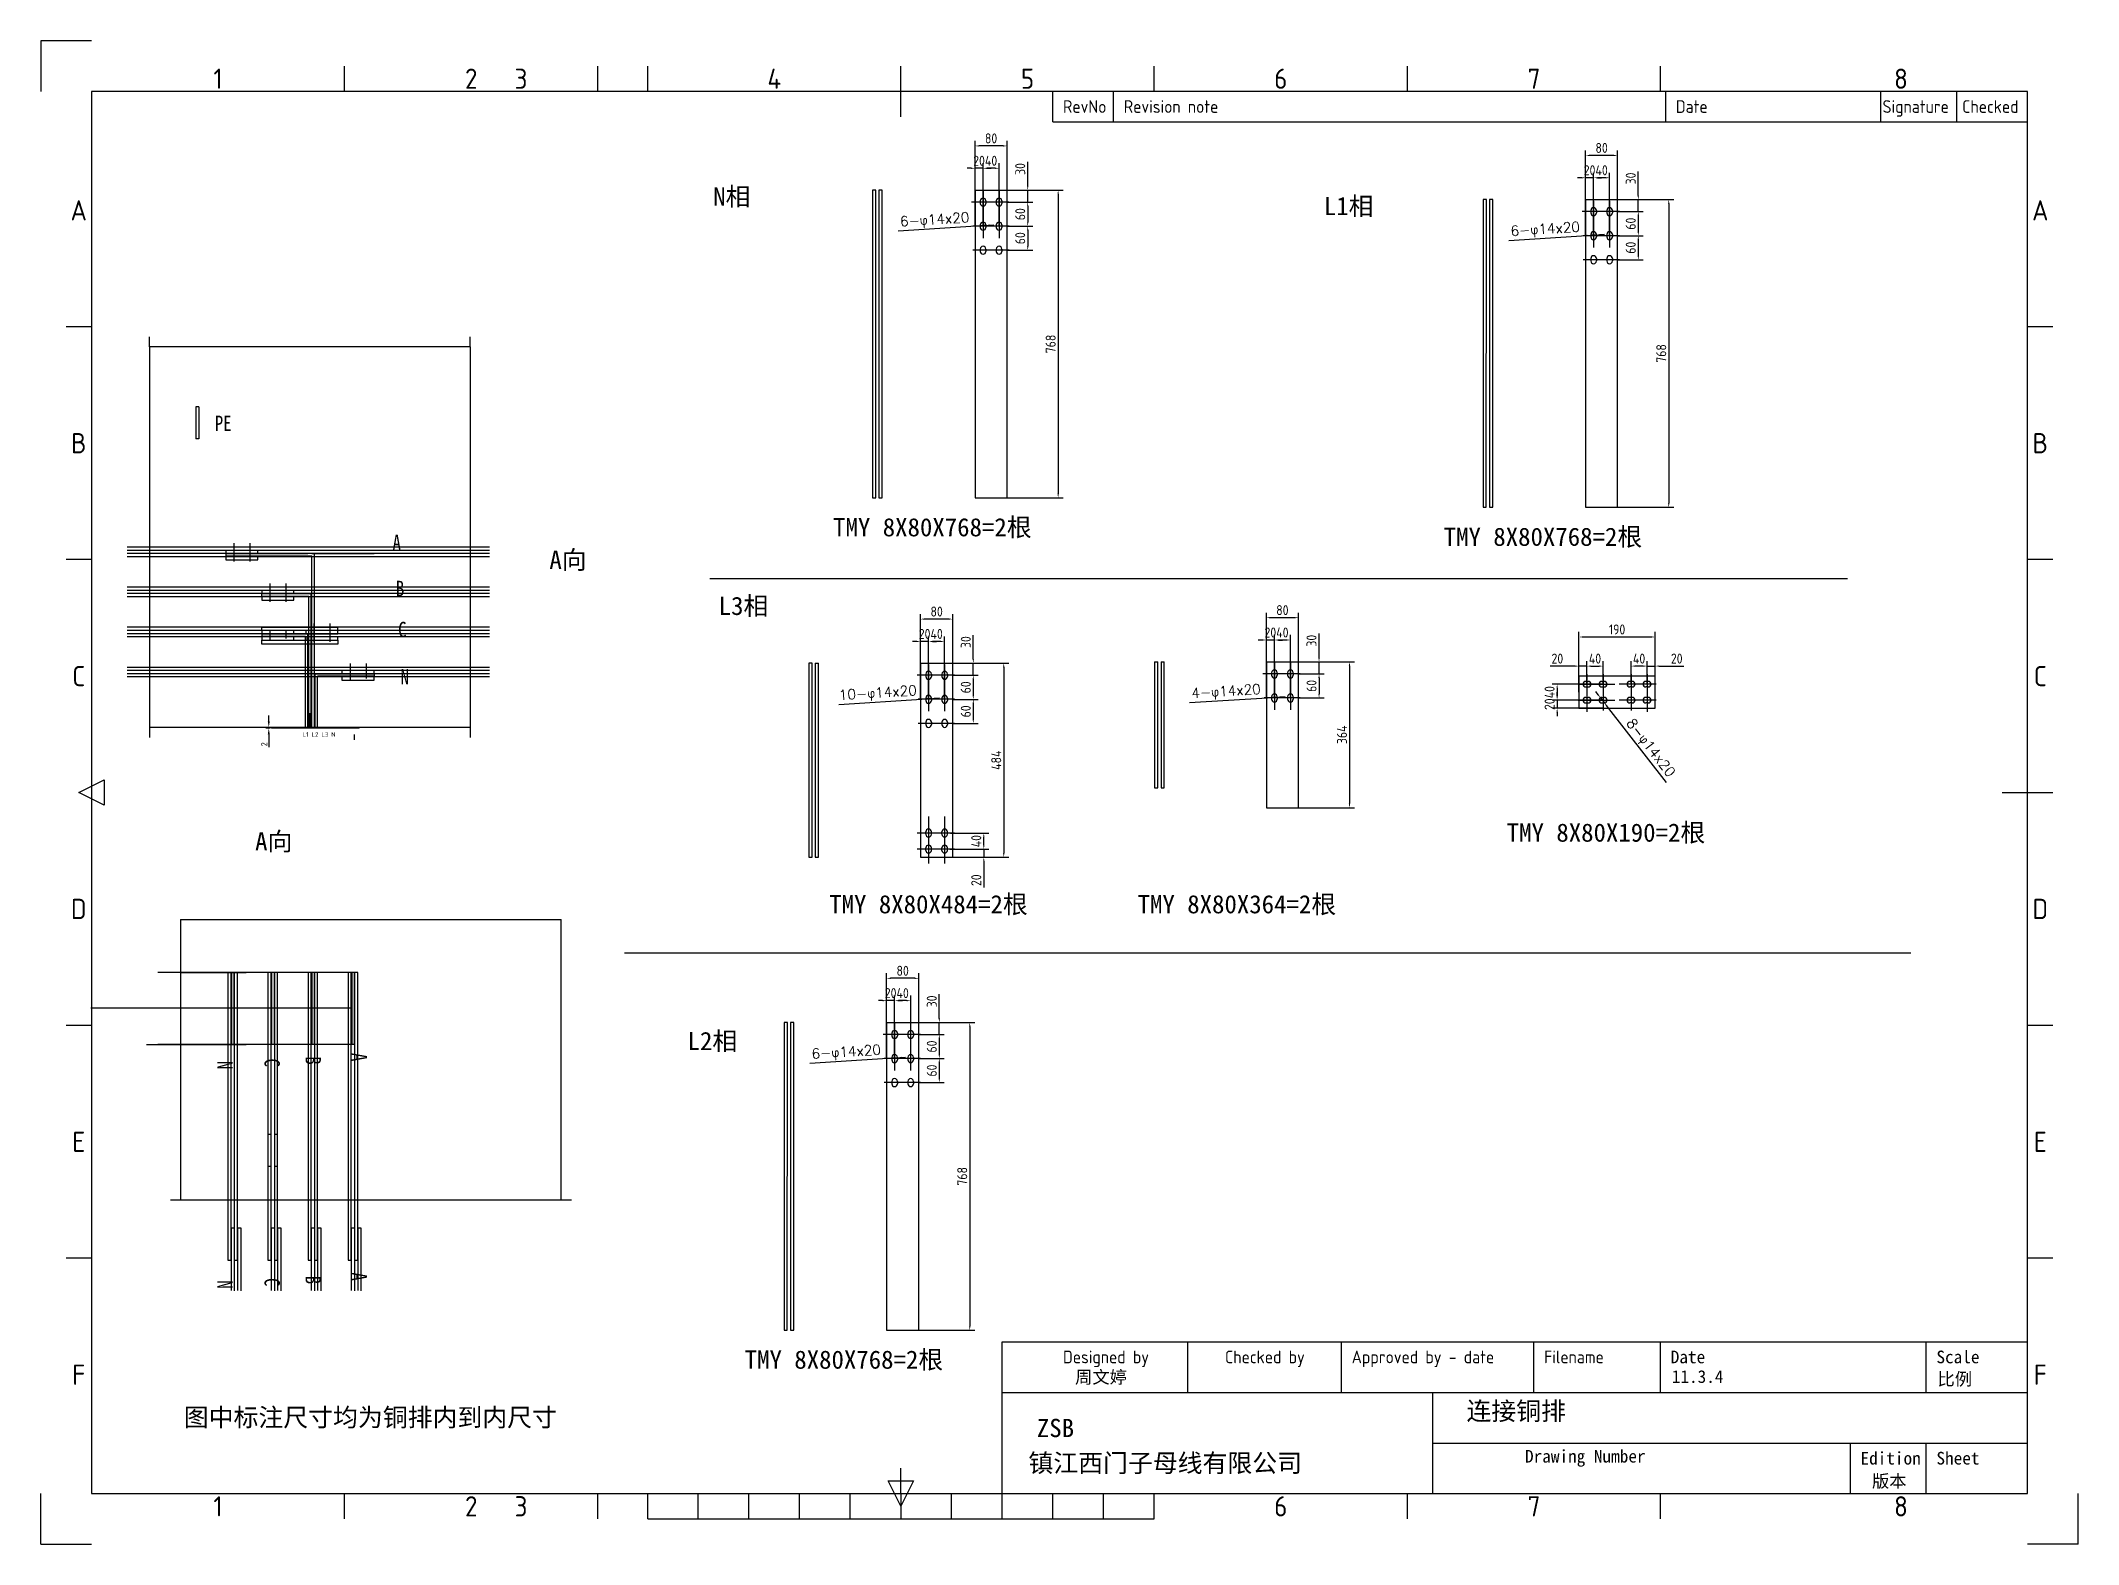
# Model space of a CAD drawing. Extents: x 619634 to 631942, y -3666 to 10046.
# Drawn here: x 619861 to 624945, y -3666 to 87 of the extents above; entities that cross this region are included whole.
import ezdxf
from ezdxf.enums import TextEntityAlignment as Align

# ---------------------------------------------------------------- set-up
doc = ezdxf.new("R2010")
doc.units = 0
doc.header["$LTSCALE"] = 1000
doc.header["$MEASUREMENT"] = 0
doc.header["$PDMODE"] = 35
doc.layers.get('0').update_dxf_attribs({"linetype": 'CONTINUOUS'})
doc.layers.get('Defpoints').update_dxf_attribs({"linetype": 'CONTINUOUS'})
for name, color, linetype in [('1-A相', 3, 'CONTINUOUS'), ('1-B相', 241, 'CONTINUOUS'), ('1-C相', 210, 'CONTINUOUS'), ('1-N相', 2, 'CONTINUOUS'), ('1-PE相', 4, 'CONTINUOUS'), ('FRAME025', 7, 'CONTINUOUS'), ('FRAME050', 6, 'CONTINUOUS'), ('FRAME070', 5, 'CONTINUOUS'), ('FRAME200', 8, 'CONTINUOUS'), ('标注', 3, 'CONTINUOUS'), ('母线', 10, 'CONTINUOUS')]:
    doc.layers.add(name, color=color, linetype=linetype)
doc.styles.add('-宋体', font='')
doc.styles.add('ISOCP', font='isocp.shx')
doc.styles.get("Standard").update_dxf_attribs({"font": 'GBENOR', "bigfont": 'GBCBIG'})
doc.styles.add('STYLE2', font='', dxfattribs={"height": 7})
doc.styles.get('-宋体').set_extended_font_data('SimSun')
doc.styles.get('STYLE2').set_extended_font_data('SimSun')
doc.dimstyles.get("Standard").update_dxf_attribs({"dimscale": 100, "dimtxt": 3.5, "dimasz": 3.5, "dimexe": 0, "dimexo": 0, "dimgap": 0.2, "dimtad": 1, "dimdec": 0, "dimzin": 0, "dimdsep": 46, "dimtxsty": 'Standard', "dimcen": 0.09, "dimclrd": 3, "dimclre": 3, "dimclrt": 3, "dimadec": 0, "dimazin": 0, "dimtfac": 1, "dimtdec": 0, "dimtmove": 2, "dimatfit": 3, "dimfxl": 1, "dimtolj": 1, "dimtzin": 0, "dimarcsym": 0})
doc.dimstyles.new('STANDARD$0', dxfattribs={"dimtxt": 5, "dimasz": 5, "dimexe": 2.5, "dimexo": 0, "dimgap": 1.25, "dimtad": 1, "dimdec": 0, "dimzin": 0, "dimdsep": 46, "dimtxsty": 'Standard', "dimcen": 0, "dimadec": 0, "dimazin": 0, "dimtfac": 0.514286, "dimtdec": 0, "dimtix": 1, "dimtmove": 0, "dimatfit": 3, "dimfxl": 1, "dimtolj": 1, "dimtzin": 0, "dimarcsym": 0})

msp = doc.modelspace()

# ---------------------------------------------------------------- texts
at = {"color": 7, "style": 'STYLE2'}
for s, height, p in [('N相', 45.4896, (621539.235, -324.744)), ('A向', 45.4896, (621130.415, -1231.45)), ('A向', 45.4896, (620396.205, -1934.261)), ('TMY 8X80X768=2根', 45.4896, (621617.726, -3227.818)), ('图中标注尺寸均为铜排内到内尺寸', 45.4896, (620218.422, -3371.813)), ('镇江西门子母线有限公司', 45.4896, (622325.6, -3485.902)), ('Drawing Number', 31.59, (623564.533, -3462.031))]:
    msp.add_text(s, height=height, dxfattribs=at).set_placement(p)
for s, p in [('Date', (623928.132, -3198.45)), ('Scale', (624591.067, -3198.45)), ('Edition', (624401.527, -3451.17)), ('Sheet', (624591.067, -3451.17))]:
    msp.add_text(s, height=31.59, dxfattribs=at).set_placement(p, align=Align.MIDDLE_LEFT)
at = {"color": 2, "insert": (620499.691, -1639.045), "char_height": 11.25, "width": 1013.049, "attachment_point": 1}
msp.add_mtext('  L1 L2 L3 N', dxfattribs=at)
at = {"color": 7, "insert": (622346.673, -3353.023), "char_height": 45.4896, "width": 93.30343, "attachment_point": 1, "style": 'STYLE2'}
msp.add_mtext('ZSB', dxfattribs=at)
at = {"style": '-宋体', "width": 0.8}
for tag, p in [('PE', (620295.603, -887.191)), ('A', (620739.077, -1184.376)), ('B', (620747.406, -1299.555)), ('C', (620753.049, -1401.932)), ('N', (620759.05, -1519.667))]:
    msp.add_attdef(tag, p, '', height=38.417, dxfattribs=at)
at = {"color": 0, "style": '-宋体', "width": 0.8}
for tag, p in [('N', (620301.876, -2459.629)), ('C', (620419.611, -2453.627)), ('B', (620521.989, -2447.984)), ('A', (620637.167, -2439.656)), ('B', (620521.989, -2995.774)), ('A', (620637.167, -2987.446)), ('N', (620301.876, -3007.418)), ('C', (620419.611, -3001.417))]:
    msp.add_attdef(tag, p, '', height=38.417, rotation=270, dxfattribs=at)
at = {"color": 7, "style": 'STYLE2'}
for tag, p, s, height in [('周文婷', (622442.083, -3264.521), '', 31.59), ('11.3.4', (623930.739, -3263.151), '', 31.59), ('比例', (624593.784, -3269.324), '', 31.59), ('连接铜排', (623418.546, -3356.106), '', 45.49), ('版本', (624430.32, -3524.089), '1', 31.59)]:
    msp.add_attdef(tag, p, s, height=height, dxfattribs=at)
at = {"layer": 'FRAME025', "style": 'ISOCP'}
for s, p in [('RevNo', (622411.812, -77.358)), ('Revision note', (622563.444, -77.358)), ('Date', (623940.768, -77.358)), ('Signature', (624456.633, -77.358)), ('Checked', (624655.296, -77.358)), ('Designed by', (622411.812, -3198.45)), ('Checked by', (622816.164, -3198.45)), ('Approved by - date', (623132.064, -3198.45)), ('Filename', (623612.232, -3198.45))]:
    msp.add_text(s, height=31.59, dxfattribs=at).set_placement(p, align=Align.MIDDLE_LEFT)
at = {"layer": 'FRAME050', "style": 'ISOCP'}
for s, p in [('1', (620303.638, -7.86)), ('2', (620935.438, -7.86)), ('3', (621059.76, -7.86)), ('4', (621691.56, -7.86)), ('5', (622323.36, -7.86)), ('6', (622955.16, -7.86)), ('7', (623586.96, -7.86)), ('8', (624502.615, -7.86)), ('A', (619956.148, -336.396)), ('A', (624850.105, -336.396)), ('B', (619956.148, -917.652)), ('B', (624850.105, -917.652)), ('C', (619956.148, -1498.908)), ('C', (624850.105, -1498.908)), ('D', (619956.148, -2080.164)), ('D', (624850.105, -2080.164)), ('E', (619956.148, -2661.42)), ('E', (624850.105, -2661.42)), ('F', (619956.148, -3242.676)), ('F', (624850.105, -3242.676)), ('1', (620303.638, -3571.212)), ('2', (620935.438, -3571.212)), ('3', (621059.76, -3571.212)), ('6', (622955.16, -3571.212)), ('7', (623586.96, -3571.212)), ('8', (624502.615, -3571.212))]:
    msp.add_text(s, height=50.544, dxfattribs=at).set_placement(p, align=Align.MIDDLE)
at = {"layer": '标注', "color": 0, "style": 'STYLE2'}
for s, p in [('L1相', (623062.612, -348.473)), ('TMY 8X80X768=2根', (621838.324, -1150.148)), ('TMY 8X80X768=2根', (623361.701, -1173.877)), ('L3相', (621552.701, -1346.429)), ('TMY 8X80X190=2根', (623518.981, -1912.363)), ('TMY 8X80X484=2根', (621828.636, -2091.114)), ('TMY 8X80X364=2根', (622598.064, -2091.114)), ('L2相', (621475.172, -2432.504))]:
    msp.add_text(s, height=45.4896, dxfattribs=at).set_placement(p)

# ---------------------------------------------------------------- blocks, each defined once
blk = doc.blocks.new('*D1813')
at = {"color": 0, "lineweight": -2}
for p, q in [((620430.3, -1612.2), (620430.3, -1597.2)), ((620433.6, -1627.2), (620422.8, -1627.2)), ((620433.6, -1629.2), (620422.8, -1629.2)), ((620430.3, -1627.2), (620430.3, -1629.2)), ((620430.3, -1644.2), (620430.3, -1676))]:
    blk.add_line(p, q, dxfattribs=at)
at = {"color": 0}
for points in [[(620427.8, -1612.2), (620432.8, -1612.2), (620430.3, -1627.2)], [(620427.8, -1644.2), (620432.8, -1644.2), (620430.3, -1629.2)]]:
    blk.add_solid(points, dxfattribs=at)
at = {"layer": 'Defpoints', "color": 0}
for p in [(620430.3, -1627.2), (620437.4, -1627.2), (620437.4, -1629.2)]:
    blk.add_point(p, dxfattribs=at)
at = {"color": 0, "insert": (620419, -1669.2), "char_height": 15, "attachment_point": 5, "rotation": 90}
blk.add_mtext('\\A1;2', dxfattribs=at)
blk = doc.blocks.new('*D1814')
at = {"layer": 'Defpoints', "color": 0}
for p in [(622232.4, -286), (622232.4, -1054), (622399.8, -1054)]:
    blk.add_point(p, dxfattribs=at)
at = {"layer": '标注', "color": 0, "lineweight": -2}
for p, q in [((622232.4, -286), (622412.3, -286)), ((622399.8, -296), (622399.8, -1044)), ((622232.4, -1054), (622412.3, -1054))]:
    blk.add_line(p, q, dxfattribs=at)
at = {"layer": '标注', "color": 0}
for points in [[(622398.1, -296), (622401.4, -296), (622399.8, -286)], [(622398.1, -1044), (622401.4, -1044), (622399.8, -1054)]]:
    blk.add_solid(points, dxfattribs=at)
at = {"layer": '标注', "color": 0, "insert": (622381, -670), "char_height": 25, "attachment_point": 5, "rotation": 90}
blk.add_mtext('\\A1;768', dxfattribs=at)
blk = doc.blocks.new('*D1815')
at = {"layer": 'Defpoints', "color": 0}
for p in [(622192.4, -175.7), (622192.4, -376), (622272.4, -376)]:
    blk.add_point(p, dxfattribs=at)
at = {"layer": '标注', "color": 0, "lineweight": -2}
for p, q in [((622192.4, -376), (622192.4, -163.2)), ((622262.4, -175.7), (622202.4, -175.7)), ((622272.4, -376), (622272.4, -163.2))]:
    blk.add_line(p, q, dxfattribs=at)
at = {"layer": '标注', "color": 0}
for points in [[(622202.4, -174), (622202.4, -177.3), (622192.4, -175.7)], [(622262.4, -174), (622262.4, -177.3), (622272.4, -175.7)]]:
    blk.add_solid(points, dxfattribs=at)
at = {"layer": '标注', "color": 0, "insert": (622232.4, -156.9), "char_height": 25, "attachment_point": 5}
blk.add_mtext('\\A1;80', dxfattribs=at)
blk = doc.blocks.new('*D1816')
at = {"layer": 'Defpoints', "color": 0}
for p in [(622212.4, -231.4), (622212.4, -376), (622252.4, -376)]:
    blk.add_point(p, dxfattribs=at)
at = {"layer": '标注', "color": 0, "lineweight": -2}
for p, q in [((622212.4, -376), (622212.4, -218.9)), ((622242.4, -231.4), (622222.4, -231.4)), ((622252.4, -376), (622252.4, -218.9))]:
    blk.add_line(p, q, dxfattribs=at)
at = {"layer": '标注', "color": 0}
for points in [[(622222.4, -229.8), (622222.4, -233.1), (622212.4, -231.4)], [(622242.4, -229.8), (622242.4, -233.1), (622252.4, -231.4)]]:
    blk.add_solid(points, dxfattribs=at)
at = {"layer": '标注', "color": 0, "insert": (622232.4, -212.7), "char_height": 25, "attachment_point": 5}
blk.add_mtext('\\A1;40', dxfattribs=at)
blk = doc.blocks.new('*D1817')
at = {"layer": 'Defpoints', "color": 0}
for p in [(622272.4, -316), (622272.4, -376), (622323.8, -376)]:
    blk.add_point(p, dxfattribs=at)
at = {"layer": '标注', "color": 0, "lineweight": -2}
for p, q in [((622272.4, -316), (622336.3, -316)), ((622323.8, -326), (622323.8, -366)), ((622272.4, -376), (622336.3, -376))]:
    blk.add_line(p, q, dxfattribs=at)
at = {"layer": '标注', "color": 0}
for points in [[(622322.2, -326), (622325.5, -326), (622323.8, -316)], [(622322.2, -366), (622325.5, -366), (622323.8, -376)]]:
    blk.add_solid(points, dxfattribs=at)
at = {"layer": '标注', "color": 0, "insert": (622305.1, -346), "char_height": 25, "attachment_point": 5, "rotation": 90}
blk.add_mtext('\\A1;60', dxfattribs=at)
blk = doc.blocks.new('*D1818')
at = {"layer": 'Defpoints', "color": 0}
for p in [(622192.4, -231.4), (622192.4, -376), (622212.4, -376)]:
    blk.add_point(p, dxfattribs=at)
at = {"layer": '标注', "color": 0, "lineweight": -2}
for p, q in [((622182.4, -231.4), (622172.4, -231.4)), ((622192.4, -376), (622192.4, -218.9)), ((622212.4, -231.4), (622192.4, -231.4)), ((622212.4, -376), (622212.4, -218.9)), ((622222.4, -231.4), (622232.4, -231.4))]:
    blk.add_line(p, q, dxfattribs=at)
at = {"layer": '标注', "color": 0}
for points in [[(622182.4, -229.8), (622182.4, -233.1), (622192.4, -231.4)], [(622222.4, -229.8), (622222.4, -233.1), (622212.4, -231.4)]]:
    blk.add_solid(points, dxfattribs=at)
at = {"layer": '标注', "color": 0, "insert": (622202.4, -212.7), "char_height": 25, "attachment_point": 5}
blk.add_mtext('\\A1;20', dxfattribs=at)
blk = doc.blocks.new('*D1819')
at = {"layer": 'Defpoints', "color": 0}
for p in [(622277, -286), (622272.4, -316), (622323.8, -316)]:
    blk.add_point(p, dxfattribs=at)
at = {"layer": '标注', "color": 0, "lineweight": -2}
for p, q in [((622323.8, -276), (622323.8, -215.5)), ((622277, -286), (622336.3, -286)), ((622323.8, -316), (622323.8, -286)), ((622272.4, -316), (622336.3, -316)), ((622323.8, -326), (622323.8, -336))]:
    blk.add_line(p, q, dxfattribs=at)
at = {"layer": '标注', "color": 0}
for points in [[(622322.2, -276), (622325.5, -276), (622323.8, -286)], [(622322.2, -326), (622325.5, -326), (622323.8, -316)]]:
    blk.add_solid(points, dxfattribs=at)
at = {"layer": '标注', "color": 0, "insert": (622305.1, -233.2), "char_height": 25, "attachment_point": 5, "rotation": 90}
blk.add_mtext('\\A1;30', dxfattribs=at)
blk = doc.blocks.new('*D1820')
at = {"layer": 'Defpoints', "color": 0}
for p in [(622205.4, -374.7), (622219.3, -373.8)]:
    blk.add_point(p, dxfattribs=at)
at = {"layer": '标注', "color": 0, "lineweight": -2}
for p, q in [((622000.9, -387.8), (622195.4, -375.4)), ((622219.3, -373.8), (622205.4, -374.7)), ((622229.3, -373.2), (622239.3, -372.6))]:
    blk.add_line(p, q, dxfattribs=at)
at = {"layer": '标注', "color": 0}
for points in [[(622195.3, -373.7), (622195.5, -377), (622205.4, -374.7)], [(622229.2, -371.5), (622229.4, -374.9), (622219.3, -373.8)]]:
    blk.add_solid(points, dxfattribs=at)
at = {"layer": '标注', "color": 0, "insert": (622091.9, -362.5), "char_height": 25, "attachment_point": 5, "rotation": 3.6468}
blk.add_mtext('\\A1;{\\Ftxt.shx|c0;6-}φ{\\Ftxt.shx|c0;14x20}', dxfattribs=at)
blk = doc.blocks.new('*D1821')
at = {"layer": 'Defpoints', "color": 0}
for p in [(622272.4, -376), (622272.4, -436), (622323.8, -436)]:
    blk.add_point(p, dxfattribs=at)
at = {"layer": '标注', "color": 0, "lineweight": -2}
for p, q in [((622272.4, -376), (622336.3, -376)), ((622323.8, -386), (622323.8, -426)), ((622272.4, -436), (622336.3, -436))]:
    blk.add_line(p, q, dxfattribs=at)
at = {"layer": '标注', "color": 0}
for points in [[(622322.2, -386), (622325.5, -386), (622323.8, -376)], [(622322.2, -426), (622325.5, -426), (622323.8, -436)]]:
    blk.add_solid(points, dxfattribs=at)
at = {"layer": '标注', "color": 0, "insert": (622305.1, -406), "char_height": 25, "attachment_point": 5, "rotation": 90}
blk.add_mtext('\\A1;60', dxfattribs=at)
blk = doc.blocks.new('*D1822')
at = {"layer": 'Defpoints', "color": 0}
for p in [(622096.6, -1467), (622096.6, -1950.9), (622264, -1950.9)]:
    blk.add_point(p, dxfattribs=at)
at = {"layer": '标注', "color": 0, "lineweight": -2}
for p, q in [((622096.6, -1467), (622276.5, -1467)), ((622264, -1477), (622264, -1940.9)), ((622096.6, -1950.9), (622276.5, -1950.9))]:
    blk.add_line(p, q, dxfattribs=at)
at = {"layer": '标注', "color": 0}
for points in [[(622262.3, -1477), (622265.7, -1477), (622264, -1467)], [(622262.3, -1940.9), (622265.7, -1940.9), (622264, -1950.9)]]:
    blk.add_solid(points, dxfattribs=at)
at = {"layer": '标注', "color": 0, "insert": (622245.3, -1708.9), "char_height": 25, "attachment_point": 5, "rotation": 90}
blk.add_mtext('\\A1;484', dxfattribs=at)
blk = doc.blocks.new('*D1823')
at = {"layer": 'Defpoints', "color": 0}
for p in [(622056.6, -1356.7), (622056.6, -1557), (622136.6, -1557)]:
    blk.add_point(p, dxfattribs=at)
at = {"layer": '标注', "color": 0, "lineweight": -2}
for p, q in [((622056.6, -1557), (622056.6, -1344.2)), ((622126.6, -1356.7), (622066.6, -1356.7)), ((622136.6, -1557), (622136.6, -1344.2))]:
    blk.add_line(p, q, dxfattribs=at)
at = {"layer": '标注', "color": 0}
for points in [[(622066.6, -1355), (622066.6, -1358.3), (622056.6, -1356.7)], [(622126.6, -1355), (622126.6, -1358.3), (622136.6, -1356.7)]]:
    blk.add_solid(points, dxfattribs=at)
at = {"layer": '标注', "color": 0, "insert": (622096.6, -1337.9), "char_height": 25, "attachment_point": 5}
blk.add_mtext('\\A1;80', dxfattribs=at)
blk = doc.blocks.new('*D1824')
at = {"layer": 'Defpoints', "color": 0}
for p in [(622076.6, -1412.4), (622076.6, -1557), (622116.6, -1557)]:
    blk.add_point(p, dxfattribs=at)
at = {"layer": '标注', "color": 0, "lineweight": -2}
for p, q in [((622076.6, -1557), (622076.6, -1399.9)), ((622106.6, -1412.4), (622086.6, -1412.4)), ((622116.6, -1557), (622116.6, -1399.9))]:
    blk.add_line(p, q, dxfattribs=at)
at = {"layer": '标注', "color": 0}
for points in [[(622086.6, -1410.8), (622086.6, -1414.1), (622076.6, -1412.4)], [(622106.6, -1410.8), (622106.6, -1414.1), (622116.6, -1412.4)]]:
    blk.add_solid(points, dxfattribs=at)
at = {"layer": '标注', "color": 0, "insert": (622096.6, -1393.7), "char_height": 25, "attachment_point": 5}
blk.add_mtext('\\A1;40', dxfattribs=at)
blk = doc.blocks.new('*D1825')
at = {"layer": 'Defpoints', "color": 0}
for p in [(622136.6, -1497), (622136.6, -1557), (622188.1, -1557)]:
    blk.add_point(p, dxfattribs=at)
at = {"layer": '标注', "color": 0, "lineweight": -2}
for p, q in [((622136.6, -1497), (622200.6, -1497)), ((622188.1, -1507), (622188.1, -1547)), ((622136.6, -1557), (622200.6, -1557))]:
    blk.add_line(p, q, dxfattribs=at)
at = {"layer": '标注', "color": 0}
for points in [[(622186.4, -1507), (622189.7, -1507), (622188.1, -1497)], [(622186.4, -1547), (622189.7, -1547), (622188.1, -1557)]]:
    blk.add_solid(points, dxfattribs=at)
at = {"layer": '标注', "color": 0, "insert": (622169.3, -1527), "char_height": 25, "attachment_point": 5, "rotation": 90}
blk.add_mtext('\\A1;60', dxfattribs=at)
blk = doc.blocks.new('*D1826')
at = {"layer": 'Defpoints', "color": 0}
for p in [(622056.6, -1412.4), (622056.6, -1557), (622076.6, -1557)]:
    blk.add_point(p, dxfattribs=at)
at = {"layer": '标注', "color": 0, "lineweight": -2}
for p, q in [((622046.6, -1412.4), (622036.6, -1412.4)), ((622056.6, -1557), (622056.6, -1399.9)), ((622076.6, -1412.4), (622056.6, -1412.4)), ((622076.6, -1557), (622076.6, -1399.9)), ((622086.6, -1412.4), (622096.6, -1412.4))]:
    blk.add_line(p, q, dxfattribs=at)
at = {"layer": '标注', "color": 0}
for points in [[(622046.6, -1410.8), (622046.6, -1414.1), (622056.6, -1412.4)], [(622086.6, -1410.8), (622086.6, -1414.1), (622076.6, -1412.4)]]:
    blk.add_solid(points, dxfattribs=at)
at = {"layer": '标注', "color": 0, "insert": (622066.6, -1393.7), "char_height": 25, "attachment_point": 5}
blk.add_mtext('\\A1;20', dxfattribs=at)
blk = doc.blocks.new('*D1827')
at = {"layer": 'Defpoints', "color": 0}
for p in [(622141.2, -1467), (622136.6, -1497), (622188.1, -1497)]:
    blk.add_point(p, dxfattribs=at)
at = {"layer": '标注', "color": 0, "lineweight": -2}
for p, q in [((622188.1, -1457), (622188.1, -1396.5)), ((622141.2, -1467), (622200.6, -1467)), ((622188.1, -1497), (622188.1, -1467)), ((622136.6, -1497), (622200.6, -1497)), ((622188.1, -1507), (622188.1, -1517))]:
    blk.add_line(p, q, dxfattribs=at)
at = {"layer": '标注', "color": 0}
for points in [[(622186.4, -1457), (622189.7, -1457), (622188.1, -1467)], [(622186.4, -1507), (622189.7, -1507), (622188.1, -1497)]]:
    blk.add_solid(points, dxfattribs=at)
at = {"layer": '标注', "color": 0, "insert": (622169.3, -1414.2), "char_height": 25, "attachment_point": 5, "rotation": 90}
blk.add_mtext('\\A1;30', dxfattribs=at)
blk = doc.blocks.new('*D1828')
at = {"layer": 'Defpoints', "color": 0}
for p in [(622069.6, -1555.7), (622083.6, -1554.8)]:
    blk.add_point(p, dxfattribs=at)
at = {"layer": '标注', "color": 0, "lineweight": -2}
for p, q in [((621852.7, -1569.5), (622059.7, -1556.4)), ((622083.6, -1554.8), (622069.6, -1555.7)), ((622093.6, -1554.2), (622103.6, -1553.6))]:
    blk.add_line(p, q, dxfattribs=at)
at = {"layer": '标注', "color": 0}
for points in [[(622059.5, -1554.7), (622059.8, -1558), (622069.6, -1555.7)], [(622093.5, -1552.5), (622093.7, -1555.9), (622083.6, -1554.8)]]:
    blk.add_solid(points, dxfattribs=at)
at = {"layer": '标注', "color": 0, "insert": (621950, -1543.9), "char_height": 25, "attachment_point": 5, "rotation": 3.6468}
blk.add_mtext('\\A1;{\\Ftxt.shx|c0;10-}φ{\\Ftxt.shx|c0;14x20}', dxfattribs=at)
blk = doc.blocks.new('*D1829')
at = {"layer": 'Defpoints', "color": 0}
for p in [(622136.6, -1557), (622136.6, -1617), (622188.1, -1617)]:
    blk.add_point(p, dxfattribs=at)
at = {"layer": '标注', "color": 0, "lineweight": -2}
for p, q in [((622136.6, -1557), (622200.6, -1557)), ((622188.1, -1567), (622188.1, -1607)), ((622136.6, -1617), (622200.6, -1617))]:
    blk.add_line(p, q, dxfattribs=at)
at = {"layer": '标注', "color": 0}
for points in [[(622186.4, -1567), (622189.7, -1567), (622188.1, -1557)], [(622186.4, -1607), (622189.7, -1607), (622188.1, -1617)]]:
    blk.add_solid(points, dxfattribs=at)
at = {"layer": '标注', "color": 0, "insert": (622169.3, -1587), "char_height": 25, "attachment_point": 5, "rotation": 90}
blk.add_mtext('\\A1;60', dxfattribs=at)
blk = doc.blocks.new('*D1830')
at = {"layer": 'Defpoints', "color": 0}
for p in [(622136.6, -1930.9), (622214.2, -1930.9), (622136.6, -1950.9)]:
    blk.add_point(p, dxfattribs=at)
at = {"layer": '标注', "color": 0, "lineweight": -2}
for p, q in [((622136.6, -1930.9), (622226.7, -1930.9)), ((622214.2, -1920.9), (622214.2, -1910.9)), ((622214.2, -1930.9), (622214.2, -1950.9)), ((622136.6, -1950.9), (622226.7, -1950.9)), ((622214.2, -1960.9), (622214.2, -2026.4))]:
    blk.add_line(p, q, dxfattribs=at)
at = {"layer": '标注', "color": 0}
for points in [[(622212.6, -1920.9), (622215.9, -1920.9), (622214.2, -1930.9)], [(622212.6, -1960.9), (622215.9, -1960.9), (622214.2, -1950.9)]]:
    blk.add_solid(points, dxfattribs=at)
at = {"layer": '标注', "color": 0, "insert": (622195.5, -2008.4), "char_height": 25, "attachment_point": 5, "rotation": 90}
blk.add_mtext('\\A1;20', dxfattribs=at)
blk = doc.blocks.new('*D1831')
at = {"layer": 'Defpoints', "color": 0}
for p in [(622129.1, -1930.9), (622131.5, -1890.9), (622214.2, -1890.9)]:
    blk.add_point(p, dxfattribs=at)
at = {"layer": '标注', "color": 0, "lineweight": -2}
for p, q in [((622129.1, -1930.9), (622226.7, -1930.9)), ((622131.5, -1890.9), (622226.7, -1890.9)), ((622214.2, -1920.9), (622214.2, -1900.9))]:
    blk.add_line(p, q, dxfattribs=at)
at = {"layer": '标注', "color": 0}
for points in [[(622212.6, -1900.9), (622215.9, -1900.9), (622214.2, -1890.9)], [(622212.6, -1920.9), (622215.9, -1920.9), (622214.2, -1930.9)]]:
    blk.add_solid(points, dxfattribs=at)
at = {"layer": '标注', "color": 0, "insert": (622195.5, -1910.9), "char_height": 25, "attachment_point": 5, "rotation": 90}
blk.add_mtext('\\A1;40', dxfattribs=at)
blk = doc.blocks.new('*D1832')
at = {"layer": 'Defpoints', "color": 0}
for p in [(622959.2, -1463.5), (622959.2, -1827.4), (623126.6, -1827.4)]:
    blk.add_point(p, dxfattribs=at)
at = {"layer": '标注', "color": 0, "lineweight": -2}
for p, q in [((622959.2, -1463.5), (623139.1, -1463.5)), ((623126.6, -1473.5), (623126.6, -1817.4)), ((622959.2, -1827.4), (623139.1, -1827.4))]:
    blk.add_line(p, q, dxfattribs=at)
at = {"layer": '标注', "color": 0}
for points in [[(623124.9, -1473.5), (623128.3, -1473.5), (623126.6, -1463.5)], [(623124.9, -1817.4), (623128.3, -1817.4), (623126.6, -1827.4)]]:
    blk.add_solid(points, dxfattribs=at)
at = {"layer": '标注', "color": 0, "insert": (623107.8, -1645.5), "char_height": 25, "attachment_point": 5, "rotation": 90}
blk.add_mtext('\\A1;364', dxfattribs=at)
blk = doc.blocks.new('*D1833')
at = {"layer": 'Defpoints', "color": 0}
for p in [(622919.2, -1353.2), (622919.2, -1553.5), (622999.2, -1553.5)]:
    blk.add_point(p, dxfattribs=at)
at = {"layer": '标注', "color": 0, "lineweight": -2}
for p, q in [((622919.2, -1553.5), (622919.2, -1340.7)), ((622989.2, -1353.2), (622929.2, -1353.2)), ((622999.2, -1553.5), (622999.2, -1340.7))]:
    blk.add_line(p, q, dxfattribs=at)
at = {"layer": '标注', "color": 0}
for points in [[(622929.2, -1351.5), (622929.2, -1354.9), (622919.2, -1353.2)], [(622989.2, -1351.5), (622989.2, -1354.9), (622999.2, -1353.2)]]:
    blk.add_solid(points, dxfattribs=at)
at = {"layer": '标注', "color": 0, "insert": (622959.2, -1334.4), "char_height": 25, "attachment_point": 5}
blk.add_mtext('\\A1;80', dxfattribs=at)
blk = doc.blocks.new('*D1834')
at = {"layer": 'Defpoints', "color": 0}
for p in [(622939.2, -1408.9), (622939.2, -1553.5), (622979.2, -1553.5)]:
    blk.add_point(p, dxfattribs=at)
at = {"layer": '标注', "color": 0, "lineweight": -2}
for p, q in [((622939.2, -1553.5), (622939.2, -1396.4)), ((622969.2, -1408.9), (622949.2, -1408.9)), ((622979.2, -1553.5), (622979.2, -1396.4))]:
    blk.add_line(p, q, dxfattribs=at)
at = {"layer": '标注', "color": 0}
for points in [[(622949.2, -1407.3), (622949.2, -1410.6), (622939.2, -1408.9)], [(622969.2, -1407.3), (622969.2, -1410.6), (622979.2, -1408.9)]]:
    blk.add_solid(points, dxfattribs=at)
at = {"layer": '标注', "color": 0, "insert": (622959.2, -1390.2), "char_height": 25, "attachment_point": 5}
blk.add_mtext('\\A1;40', dxfattribs=at)
blk = doc.blocks.new('*D1835')
at = {"layer": 'Defpoints', "color": 0}
for p in [(622999.2, -1493.5), (622999.2, -1553.5), (623050.7, -1553.5)]:
    blk.add_point(p, dxfattribs=at)
at = {"layer": '标注', "color": 0, "lineweight": -2}
for p, q in [((622999.2, -1493.5), (623063.2, -1493.5)), ((623050.7, -1503.5), (623050.7, -1543.5)), ((622999.2, -1553.5), (623063.2, -1553.5))]:
    blk.add_line(p, q, dxfattribs=at)
at = {"layer": '标注', "color": 0}
for points in [[(623049, -1503.5), (623052.3, -1503.5), (623050.7, -1493.5)], [(623049, -1543.5), (623052.3, -1543.5), (623050.7, -1553.5)]]:
    blk.add_solid(points, dxfattribs=at)
at = {"layer": '标注', "color": 0, "insert": (623031.9, -1523.5), "char_height": 25, "attachment_point": 5, "rotation": 90}
blk.add_mtext('\\A1;60', dxfattribs=at)
blk = doc.blocks.new('*D1836')
at = {"layer": 'Defpoints', "color": 0}
for p in [(622919.2, -1408.9), (622919.2, -1553.5), (622939.2, -1553.5)]:
    blk.add_point(p, dxfattribs=at)
at = {"layer": '标注', "color": 0, "lineweight": -2}
for p, q in [((622909.2, -1408.9), (622899.2, -1408.9)), ((622919.2, -1553.5), (622919.2, -1396.4)), ((622939.2, -1408.9), (622919.2, -1408.9)), ((622939.2, -1553.5), (622939.2, -1396.4)), ((622949.2, -1408.9), (622959.2, -1408.9))]:
    blk.add_line(p, q, dxfattribs=at)
at = {"layer": '标注', "color": 0}
for points in [[(622909.2, -1407.3), (622909.2, -1410.6), (622919.2, -1408.9)], [(622949.2, -1407.3), (622949.2, -1410.6), (622939.2, -1408.9)]]:
    blk.add_solid(points, dxfattribs=at)
at = {"layer": '标注', "color": 0, "insert": (622929.2, -1390.2), "char_height": 25, "attachment_point": 5}
blk.add_mtext('\\A1;20', dxfattribs=at)
blk = doc.blocks.new('*D1837')
at = {"layer": 'Defpoints', "color": 0}
for p in [(623003.8, -1463.5), (622999.2, -1493.5), (623050.7, -1493.5)]:
    blk.add_point(p, dxfattribs=at)
at = {"layer": '标注', "color": 0, "lineweight": -2}
for p, q in [((623050.7, -1453.5), (623050.7, -1393)), ((623003.8, -1463.5), (623063.2, -1463.5)), ((623050.7, -1493.5), (623050.7, -1463.5)), ((622999.2, -1493.5), (623063.2, -1493.5)), ((623050.7, -1503.5), (623050.7, -1513.5))]:
    blk.add_line(p, q, dxfattribs=at)
at = {"layer": '标注', "color": 0}
for points in [[(623049, -1453.5), (623052.3, -1453.5), (623050.7, -1463.5)], [(623049, -1503.5), (623052.3, -1503.5), (623050.7, -1493.5)]]:
    blk.add_solid(points, dxfattribs=at)
at = {"layer": '标注', "color": 0, "insert": (623031.9, -1410.7), "char_height": 25, "attachment_point": 5, "rotation": 90}
blk.add_mtext('\\A1;30', dxfattribs=at)
blk = doc.blocks.new('*D1838')
at = {"layer": 'Defpoints', "color": 0}
for p in [(622932.2, -1552.2), (622946.2, -1551.4)]:
    blk.add_point(p, dxfattribs=at)
at = {"layer": '标注', "color": 0, "lineweight": -2}
for p, q in [((622727.8, -1565.3), (622922.2, -1552.9)), ((622946.2, -1551.4), (622932.2, -1552.2)), ((622956.2, -1550.7), (622966.1, -1550.1))]:
    blk.add_line(p, q, dxfattribs=at)
at = {"layer": '标注', "color": 0}
for points in [[(622922.1, -1551.2), (622922.3, -1554.5), (622932.2, -1552.2)], [(622956.1, -1549.1), (622956.3, -1552.4), (622946.2, -1551.4)]]:
    blk.add_solid(points, dxfattribs=at)
at = {"layer": '标注', "color": 0, "insert": (622818.8, -1540), "char_height": 25, "attachment_point": 5, "rotation": 3.6468}
blk.add_mtext('\\A1;{\\Ftxt.shx|c0;4-}φ{\\Ftxt.shx|c0;14x20}', dxfattribs=at)
blk = doc.blocks.new('*D1839')
at = {"layer": 'Defpoints', "color": 0}
for p in [(623759.2, -1519.1), (623644.7, -1559.1), (623759.2, -1559.1)]:
    blk.add_point(p, dxfattribs=at)
at = {"layer": '标注', "color": 0, "lineweight": -2}
for p, q in [((623759.2, -1519.1), (623632.2, -1519.1)), ((623759.2, -1559.1), (623632.2, -1559.1)), ((623644.7, -1529.1), (623644.7, -1549.1))]:
    blk.add_line(p, q, dxfattribs=at)
at = {"layer": '标注', "color": 0}
for points in [[(623643, -1529.1), (623646.3, -1529.1), (623644.7, -1519.1)], [(623643, -1549.1), (623646.3, -1549.1), (623644.7, -1559.1)]]:
    blk.add_solid(points, dxfattribs=at)
at = {"layer": '标注', "color": 0, "insert": (623625.9, -1539.1), "char_height": 25, "attachment_point": 5, "rotation": 90}
blk.add_mtext('\\A1;40', dxfattribs=at)
blk = doc.blocks.new('*D1840')
at = {"layer": 'Defpoints', "color": 0}
for p in [(623759.2, -1559.1), (623644.7, -1579.1), (623759.2, -1579.1)]:
    blk.add_point(p, dxfattribs=at)
at = {"layer": '标注', "color": 0, "lineweight": -2}
for p, q in [((623759.2, -1559.1), (623632.2, -1559.1)), ((623644.7, -1549.1), (623644.7, -1539.1)), ((623644.7, -1559.1), (623644.7, -1579.1)), ((623759.2, -1579.1), (623632.2, -1579.1)), ((623644.7, -1589.1), (623644.7, -1599.1))]:
    blk.add_line(p, q, dxfattribs=at)
at = {"layer": '标注', "color": 0}
for points in [[(623643, -1549.1), (623646.3, -1549.1), (623644.7, -1559.1)], [(623643, -1589.1), (623646.3, -1589.1), (623644.7, -1579.1)]]:
    blk.add_solid(points, dxfattribs=at)
at = {"layer": '标注', "color": 0, "insert": (623625.9, -1569.1), "char_height": 25, "attachment_point": 5, "rotation": 90}
blk.add_mtext('\\A1;20', dxfattribs=at)
blk = doc.blocks.new('*D1841')
at = {"layer": 'Defpoints', "color": 0}
for p in [(623753.2, -1553.6), (623761.8, -1564.6)]:
    blk.add_point(p, dxfattribs=at)
at = {"layer": '标注', "color": 0, "lineweight": -2}
for p, q in [((623747.1, -1545.7), (623740.9, -1537.8)), ((623753.2, -1553.6), (623761.8, -1564.6)), ((623917.5, -1764.7), (623768, -1572.5))]:
    blk.add_line(p, q, dxfattribs=at)
at = {"layer": '标注', "color": 0}
for points in [[(623748.4, -1544.7), (623745.8, -1546.7), (623753.2, -1553.6)], [(623769.3, -1571.5), (623766.6, -1573.5), (623761.8, -1564.6)]]:
    blk.add_solid(points, dxfattribs=at)
at = {"layer": '标注', "color": 0, "insert": (623876.1, -1679.8), "char_height": 25, "attachment_point": 5, "rotation": 307.883}
blk.add_mtext('\\A1;{\\Ftxt.shx|c0;8-}φ{\\Ftxt.shx|c0;14x20}', dxfattribs=at)
blk = doc.blocks.new('*D1842')
at = {"layer": 'Defpoints', "color": 0}
for p in [(623719.2, -1474), (623699.2, -1510.4), (623719.2, -1519.1)]:
    blk.add_point(p, dxfattribs=at)
at = {"layer": '标注', "color": 0, "lineweight": -2}
for p, q in [((623689.2, -1474), (623627.3, -1474)), ((623699.2, -1510.4), (623699.2, -1461.5)), ((623719.2, -1474), (623699.2, -1474)), ((623719.2, -1519.1), (623719.2, -1461.5)), ((623729.2, -1474), (623739.2, -1474))]:
    blk.add_line(p, q, dxfattribs=at)
at = {"layer": '标注', "color": 0}
for points in [[(623689.2, -1472.4), (623689.2, -1475.7), (623699.2, -1474)], [(623729.2, -1472.4), (623729.2, -1475.7), (623719.2, -1474)]]:
    blk.add_solid(points, dxfattribs=at)
at = {"layer": '标注', "color": 0, "insert": (623645.3, -1455.3), "char_height": 25, "attachment_point": 5}
blk.add_mtext('\\A1;20', dxfattribs=at)
blk = doc.blocks.new('*D1843')
at = {"layer": 'Defpoints', "color": 0}
for p in [(623759.2, -1474), (623719.2, -1519.1), (623759.2, -1519.1)]:
    blk.add_point(p, dxfattribs=at)
at = {"layer": '标注', "color": 0, "lineweight": -2}
for p, q in [((623719.2, -1519.1), (623719.2, -1461.5)), ((623729.2, -1474), (623749.2, -1474)), ((623759.2, -1519.1), (623759.2, -1461.5))]:
    blk.add_line(p, q, dxfattribs=at)
at = {"layer": '标注', "color": 0}
for points in [[(623729.2, -1472.4), (623729.2, -1475.7), (623719.2, -1474)], [(623749.2, -1472.4), (623749.2, -1475.7), (623759.2, -1474)]]:
    blk.add_solid(points, dxfattribs=at)
at = {"layer": '标注', "color": 0, "insert": (623739.2, -1455.3), "char_height": 25, "attachment_point": 5}
blk.add_mtext('\\A1;40', dxfattribs=at)
blk = doc.blocks.new('*D1844')
at = {"layer": 'Defpoints', "color": 0}
for p in [(623869.2, -1474), (623869.2, -1519.1), (623889.2, -1510.4)]:
    blk.add_point(p, dxfattribs=at)
at = {"layer": '标注', "color": 0, "lineweight": -2}
for p, q in [((623859.2, -1474), (623849.2, -1474)), ((623869.2, -1519.1), (623869.2, -1461.5)), ((623869.2, -1474), (623889.2, -1474)), ((623889.2, -1510.4), (623889.2, -1461.5)), ((623899.2, -1474), (623961.1, -1474))]:
    blk.add_line(p, q, dxfattribs=at)
at = {"layer": '标注', "color": 0}
for points in [[(623859.2, -1472.4), (623859.2, -1475.7), (623869.2, -1474)], [(623899.2, -1472.4), (623899.2, -1475.7), (623889.2, -1474)]]:
    blk.add_solid(points, dxfattribs=at)
at = {"layer": '标注', "color": 0, "insert": (623943.1, -1455.3), "char_height": 25, "attachment_point": 5}
blk.add_mtext('\\A1;20', dxfattribs=at)
blk = doc.blocks.new('*D1845')
at = {"layer": 'Defpoints', "color": 0}
for p in [(623829.2, -1474), (623829.2, -1519.1), (623869.2, -1519.1)]:
    blk.add_point(p, dxfattribs=at)
at = {"layer": '标注', "color": 0, "lineweight": -2}
for p, q in [((623829.2, -1519.1), (623829.2, -1461.5)), ((623859.2, -1474), (623839.2, -1474)), ((623869.2, -1519.1), (623869.2, -1461.5))]:
    blk.add_line(p, q, dxfattribs=at)
at = {"layer": '标注', "color": 0}
for points in [[(623839.2, -1472.4), (623839.2, -1475.7), (623829.2, -1474)], [(623859.2, -1472.4), (623859.2, -1475.7), (623869.2, -1474)]]:
    blk.add_solid(points, dxfattribs=at)
at = {"layer": '标注', "color": 0, "insert": (623849.2, -1455.3), "char_height": 25, "attachment_point": 5}
blk.add_mtext('\\A1;40', dxfattribs=at)
blk = doc.blocks.new('*D1846')
at = {"layer": 'Defpoints', "color": 0}
for p in [(623889.2, -1401.4), (623699.2, -1539.1), (623889.2, -1539.1)]:
    blk.add_point(p, dxfattribs=at)
at = {"layer": '标注', "color": 0, "lineweight": -2}
for p, q in [((623699.2, -1539.1), (623699.2, -1388.9)), ((623709.2, -1401.4), (623879.2, -1401.4)), ((623889.2, -1539.1), (623889.2, -1388.9))]:
    blk.add_line(p, q, dxfattribs=at)
at = {"layer": '标注', "color": 0}
for points in [[(623709.2, -1399.7), (623709.2, -1403), (623699.2, -1401.4)], [(623879.2, -1399.7), (623879.2, -1403), (623889.2, -1401.4)]]:
    blk.add_solid(points, dxfattribs=at)
at = {"layer": '标注', "color": 0, "insert": (623794.2, -1382.6), "char_height": 25, "attachment_point": 5}
blk.add_mtext('\\A1;190', dxfattribs=at)
blk = doc.blocks.new('*D1847')
at = {"layer": 'Defpoints', "color": 0}
for p in [(623755.7, -309.7), (623755.7, -1077.7), (623923.1, -1077.7)]:
    blk.add_point(p, dxfattribs=at)
at = {"layer": '标注', "color": 0, "lineweight": -2}
for p, q in [((623755.7, -309.7), (623935.6, -309.7)), ((623923.1, -319.7), (623923.1, -1067.7)), ((623755.7, -1077.7), (623935.6, -1077.7))]:
    blk.add_line(p, q, dxfattribs=at)
at = {"layer": '标注', "color": 0}
for points in [[(623921.5, -319.7), (623924.8, -319.7), (623923.1, -309.7)], [(623921.5, -1067.7), (623924.8, -1067.7), (623923.1, -1077.7)]]:
    blk.add_solid(points, dxfattribs=at)
at = {"layer": '标注', "color": 0, "insert": (623904.4, -693.7), "char_height": 25, "attachment_point": 5, "rotation": 90}
blk.add_mtext('\\A1;768', dxfattribs=at)
blk = doc.blocks.new('*D1848')
at = {"layer": 'Defpoints', "color": 0}
for p in [(623715.7, -199.4), (623715.7, -399.7), (623795.7, -399.7)]:
    blk.add_point(p, dxfattribs=at)
at = {"layer": '标注', "color": 0, "lineweight": -2}
for p, q in [((623715.7, -399.7), (623715.7, -186.9)), ((623785.7, -199.4), (623725.7, -199.4)), ((623795.7, -399.7), (623795.7, -186.9))]:
    blk.add_line(p, q, dxfattribs=at)
at = {"layer": '标注', "color": 0}
for points in [[(623725.7, -197.7), (623725.7, -201.1), (623715.7, -199.4)], [(623785.7, -197.7), (623785.7, -201.1), (623795.7, -199.4)]]:
    blk.add_solid(points, dxfattribs=at)
at = {"layer": '标注', "color": 0, "insert": (623755.7, -180.6), "char_height": 25, "attachment_point": 5}
blk.add_mtext('\\A1;80', dxfattribs=at)
blk = doc.blocks.new('*D1849')
at = {"layer": 'Defpoints', "color": 0}
for p in [(623735.7, -255.2), (623735.7, -399.7), (623775.7, -399.7)]:
    blk.add_point(p, dxfattribs=at)
at = {"layer": '标注', "color": 0, "lineweight": -2}
for p, q in [((623735.7, -399.7), (623735.7, -242.7)), ((623775.7, -399.7), (623775.7, -242.7)), ((623765.7, -255.2), (623745.7, -255.2))]:
    blk.add_line(p, q, dxfattribs=at)
at = {"layer": '标注', "color": 0}
for points in [[(623745.7, -253.5), (623745.7, -256.8), (623735.7, -255.2)], [(623765.7, -253.5), (623765.7, -256.8), (623775.7, -255.2)]]:
    blk.add_solid(points, dxfattribs=at)
at = {"layer": '标注', "color": 0, "insert": (623755.7, -236.4), "char_height": 25, "attachment_point": 5}
blk.add_mtext('\\A1;40', dxfattribs=at)
blk = doc.blocks.new('*D1850')
at = {"layer": 'Defpoints', "color": 0}
for p in [(623795.7, -339.7), (623795.7, -399.7), (623847.2, -399.7)]:
    blk.add_point(p, dxfattribs=at)
at = {"layer": '标注', "color": 0, "lineweight": -2}
for p, q in [((623795.7, -339.7), (623859.7, -339.7)), ((623847.2, -349.7), (623847.2, -389.7)), ((623795.7, -399.7), (623859.7, -399.7))]:
    blk.add_line(p, q, dxfattribs=at)
at = {"layer": '标注', "color": 0}
for points in [[(623845.5, -349.7), (623848.9, -349.7), (623847.2, -339.7)], [(623845.5, -389.7), (623848.9, -389.7), (623847.2, -399.7)]]:
    blk.add_solid(points, dxfattribs=at)
at = {"layer": '标注', "color": 0, "insert": (623828.4, -369.7), "char_height": 25, "attachment_point": 5, "rotation": 90}
blk.add_mtext('\\A1;60', dxfattribs=at)
blk = doc.blocks.new('*D1851')
at = {"layer": 'Defpoints', "color": 0}
for p in [(623715.7, -255.2), (623715.7, -399.7), (623735.7, -399.7)]:
    blk.add_point(p, dxfattribs=at)
at = {"layer": '标注', "color": 0, "lineweight": -2}
for p, q in [((623715.7, -399.7), (623715.7, -242.7)), ((623735.7, -399.7), (623735.7, -242.7)), ((623705.7, -255.2), (623695.7, -255.2)), ((623735.7, -255.2), (623715.7, -255.2)), ((623745.7, -255.2), (623755.7, -255.2))]:
    blk.add_line(p, q, dxfattribs=at)
at = {"layer": '标注', "color": 0}
for points in [[(623705.7, -253.5), (623705.7, -256.8), (623715.7, -255.2)], [(623745.7, -253.5), (623745.7, -256.8), (623735.7, -255.2)]]:
    blk.add_solid(points, dxfattribs=at)
at = {"layer": '标注', "color": 0, "insert": (623725.7, -236.4), "char_height": 25, "attachment_point": 5}
blk.add_mtext('\\A1;20', dxfattribs=at)
blk = doc.blocks.new('*D1852')
at = {"layer": 'Defpoints', "color": 0}
for p in [(623795.7, -339.7), (623800.3, -309.7), (623847.2, -339.7)]:
    blk.add_point(p, dxfattribs=at)
at = {"layer": '标注', "color": 0, "lineweight": -2}
for p, q in [((623847.2, -299.7), (623847.2, -239.2)), ((623795.7, -339.7), (623859.7, -339.7)), ((623800.3, -309.7), (623859.7, -309.7)), ((623847.2, -339.7), (623847.2, -309.7)), ((623847.2, -349.7), (623847.2, -359.7))]:
    blk.add_line(p, q, dxfattribs=at)
at = {"layer": '标注', "color": 0}
for points in [[(623845.5, -299.7), (623848.9, -299.7), (623847.2, -309.7)], [(623845.5, -349.7), (623848.9, -349.7), (623847.2, -339.7)]]:
    blk.add_solid(points, dxfattribs=at)
at = {"layer": '标注', "color": 0, "insert": (623828.4, -256.9), "char_height": 25, "attachment_point": 5, "rotation": 90}
blk.add_mtext('\\A1;30', dxfattribs=at)
blk = doc.blocks.new('*D1853')
at = {"layer": 'Defpoints', "color": 0}
for p in [(623728.7, -398.5), (623742.7, -397.6)]:
    blk.add_point(p, dxfattribs=at)
at = {"layer": '标注', "color": 0, "lineweight": -2}
for p, q in [((623524.3, -411.5), (623718.8, -399.1)), ((623742.7, -397.6), (623728.7, -398.5)), ((623752.7, -396.9), (623762.7, -396.3))]:
    blk.add_line(p, q, dxfattribs=at)
at = {"layer": '标注', "color": 0}
for points in [[(623718.7, -397.4), (623718.9, -400.8), (623728.7, -398.5)], [(623752.6, -395.3), (623752.8, -398.6), (623742.7, -397.6)]]:
    blk.add_solid(points, dxfattribs=at)
at = {"layer": '标注', "color": 0, "insert": (623615.3, -386.2), "char_height": 25, "attachment_point": 5, "rotation": 3.6468}
blk.add_mtext('\\A1;{\\Ftxt.shx|c0;6-}φ{\\Ftxt.shx|c0;14x20}', dxfattribs=at)
blk = doc.blocks.new('*D1854')
at = {"layer": 'Defpoints', "color": 0}
for p in [(623795.7, -399.7), (623795.7, -459.7), (623847.2, -459.7)]:
    blk.add_point(p, dxfattribs=at)
at = {"layer": '标注', "color": 0, "lineweight": -2}
for p, q in [((623795.7, -399.7), (623859.7, -399.7)), ((623847.2, -409.7), (623847.2, -449.7)), ((623795.7, -459.7), (623859.7, -459.7))]:
    blk.add_line(p, q, dxfattribs=at)
at = {"layer": '标注', "color": 0}
for points in [[(623845.5, -409.7), (623848.9, -409.7), (623847.2, -399.7)], [(623845.5, -449.7), (623848.9, -449.7), (623847.2, -459.7)]]:
    blk.add_solid(points, dxfattribs=at)
at = {"layer": '标注', "color": 0, "insert": (623828.4, -429.7), "char_height": 25, "attachment_point": 5, "rotation": 90}
blk.add_mtext('\\A1;60', dxfattribs=at)
blk = doc.blocks.new('*D1855')
at = {"layer": 'Defpoints', "color": 0}
for p in [(622011.8, -2363.6), (622011.8, -3131.6), (622179.2, -3131.6)]:
    blk.add_point(p, dxfattribs=at)
at = {"layer": '标注', "color": 0, "lineweight": -2}
for p, q in [((622011.8, -2363.6), (622191.7, -2363.6)), ((622179.2, -2373.6), (622179.2, -3121.6)), ((622011.8, -3131.6), (622191.7, -3131.6))]:
    blk.add_line(p, q, dxfattribs=at)
at = {"layer": '标注', "color": 0}
for points in [[(622177.5, -2373.6), (622180.8, -2373.6), (622179.2, -2363.6)], [(622177.5, -3121.6), (622180.8, -3121.6), (622179.2, -3131.6)]]:
    blk.add_solid(points, dxfattribs=at)
at = {"layer": '标注', "color": 0, "insert": (622160.4, -2747.6), "char_height": 25, "attachment_point": 5, "rotation": 90}
blk.add_mtext('\\A1;768', dxfattribs=at)
blk = doc.blocks.new('*D1856')
at = {"layer": 'Defpoints', "color": 0}
for p in [(621971.8, -2253.3), (621971.8, -2453.6), (622051.8, -2453.6)]:
    blk.add_point(p, dxfattribs=at)
at = {"layer": '标注', "color": 0, "lineweight": -2}
for p, q in [((621971.8, -2453.6), (621971.8, -2240.8)), ((622041.8, -2253.3), (621981.8, -2253.3)), ((622051.8, -2453.6), (622051.8, -2240.8))]:
    blk.add_line(p, q, dxfattribs=at)
at = {"layer": '标注', "color": 0}
for points in [[(621981.8, -2251.7), (621981.8, -2255), (621971.8, -2253.3)], [(622041.8, -2251.7), (622041.8, -2255), (622051.8, -2253.3)]]:
    blk.add_solid(points, dxfattribs=at)
at = {"layer": '标注', "color": 0, "insert": (622011.8, -2234.6), "char_height": 25, "attachment_point": 5}
blk.add_mtext('\\A1;80', dxfattribs=at)
blk = doc.blocks.new('*D1857')
at = {"layer": 'Defpoints', "color": 0}
for p in [(621991.8, -2309.1), (621991.8, -2453.6), (622031.8, -2453.6)]:
    blk.add_point(p, dxfattribs=at)
at = {"layer": '标注', "color": 0, "lineweight": -2}
for p, q in [((621991.8, -2453.6), (621991.8, -2296.6)), ((622021.8, -2309.1), (622001.8, -2309.1)), ((622031.8, -2453.6), (622031.8, -2296.6))]:
    blk.add_line(p, q, dxfattribs=at)
at = {"layer": '标注', "color": 0}
for points in [[(622001.8, -2307.4), (622001.8, -2310.8), (621991.8, -2309.1)], [(622021.8, -2307.4), (622021.8, -2310.8), (622031.8, -2309.1)]]:
    blk.add_solid(points, dxfattribs=at)
at = {"layer": '标注', "color": 0, "insert": (622011.8, -2290.3), "char_height": 25, "attachment_point": 5}
blk.add_mtext('\\A1;40', dxfattribs=at)
blk = doc.blocks.new('*D1858')
at = {"layer": 'Defpoints', "color": 0}
for p in [(622051.8, -2393.6), (622051.8, -2453.6), (622103.2, -2453.6)]:
    blk.add_point(p, dxfattribs=at)
at = {"layer": '标注', "color": 0, "lineweight": -2}
for p, q in [((622051.8, -2393.6), (622115.7, -2393.6)), ((622103.2, -2403.6), (622103.2, -2443.6)), ((622051.8, -2453.6), (622115.7, -2453.6))]:
    blk.add_line(p, q, dxfattribs=at)
at = {"layer": '标注', "color": 0}
for points in [[(622101.6, -2403.6), (622104.9, -2403.6), (622103.2, -2393.6)], [(622101.6, -2443.6), (622104.9, -2443.6), (622103.2, -2453.6)]]:
    blk.add_solid(points, dxfattribs=at)
at = {"layer": '标注', "color": 0, "insert": (622084.5, -2423.6), "char_height": 25, "attachment_point": 5, "rotation": 90}
blk.add_mtext('\\A1;60', dxfattribs=at)
blk = doc.blocks.new('*D1859')
at = {"layer": 'Defpoints', "color": 0}
for p in [(621971.8, -2309.1), (621971.8, -2453.6), (621991.8, -2453.6)]:
    blk.add_point(p, dxfattribs=at)
at = {"layer": '标注', "color": 0, "lineweight": -2}
for p, q in [((621961.8, -2309.1), (621951.8, -2309.1)), ((621971.8, -2453.6), (621971.8, -2296.6)), ((621991.8, -2309.1), (621971.8, -2309.1)), ((621991.8, -2453.6), (621991.8, -2296.6)), ((622001.8, -2309.1), (622011.8, -2309.1))]:
    blk.add_line(p, q, dxfattribs=at)
at = {"layer": '标注', "color": 0}
for points in [[(621961.8, -2307.4), (621961.8, -2310.8), (621971.8, -2309.1)], [(622001.8, -2307.4), (622001.8, -2310.8), (621991.8, -2309.1)]]:
    blk.add_solid(points, dxfattribs=at)
at = {"layer": '标注', "color": 0, "insert": (621981.8, -2290.3), "char_height": 25, "attachment_point": 5}
blk.add_mtext('\\A1;20', dxfattribs=at)
blk = doc.blocks.new('*D1860')
at = {"layer": 'Defpoints', "color": 0}
for p in [(622056.4, -2363.6), (622051.8, -2393.6), (622103.2, -2393.6)]:
    blk.add_point(p, dxfattribs=at)
at = {"layer": '标注', "color": 0, "lineweight": -2}
for p, q in [((622103.2, -2353.6), (622103.2, -2293.2)), ((622056.4, -2363.6), (622115.7, -2363.6)), ((622103.2, -2393.6), (622103.2, -2363.6)), ((622051.8, -2393.6), (622115.7, -2393.6)), ((622103.2, -2403.6), (622103.2, -2413.6))]:
    blk.add_line(p, q, dxfattribs=at)
at = {"layer": '标注', "color": 0}
for points in [[(622101.6, -2353.6), (622104.9, -2353.6), (622103.2, -2363.6)], [(622101.6, -2403.6), (622104.9, -2403.6), (622103.2, -2393.6)]]:
    blk.add_solid(points, dxfattribs=at)
at = {"layer": '标注', "color": 0, "insert": (622084.5, -2310.9), "char_height": 25, "attachment_point": 5, "rotation": 90}
blk.add_mtext('\\A1;30', dxfattribs=at)
blk = doc.blocks.new('*D1861')
at = {"layer": 'Defpoints', "color": 0}
for p in [(621984.8, -2452.4), (621998.7, -2451.5)]:
    blk.add_point(p, dxfattribs=at)
at = {"layer": '标注', "color": 0, "lineweight": -2}
for p, q in [((621780.3, -2465.4), (621974.8, -2453)), ((621998.7, -2451.5), (621984.8, -2452.4)), ((622008.7, -2450.9), (622018.7, -2450.2))]:
    blk.add_line(p, q, dxfattribs=at)
at = {"layer": '标注', "color": 0}
for points in [[(621974.7, -2451.4), (621974.9, -2454.7), (621984.8, -2452.4)], [(622008.6, -2449.2), (622008.8, -2452.5), (621998.7, -2451.5)]]:
    blk.add_solid(points, dxfattribs=at)
at = {"layer": '标注', "color": 0, "insert": (621871.3, -2440.1), "char_height": 25, "attachment_point": 5, "rotation": 3.6468}
blk.add_mtext('\\A1;{\\Ftxt.shx|c0;6-}φ{\\Ftxt.shx|c0;14x20}', dxfattribs=at)
blk = doc.blocks.new('*D1862')
at = {"layer": 'Defpoints', "color": 0}
for p in [(622051.8, -2453.6), (622051.8, -2513.6), (622103.2, -2513.6)]:
    blk.add_point(p, dxfattribs=at)
at = {"layer": '标注', "color": 0, "lineweight": -2}
for p, q in [((622051.8, -2453.6), (622115.7, -2453.6)), ((622103.2, -2463.6), (622103.2, -2503.6)), ((622051.8, -2513.6), (622115.7, -2513.6))]:
    blk.add_line(p, q, dxfattribs=at)
at = {"layer": '标注', "color": 0}
for points in [[(622101.6, -2463.6), (622104.9, -2463.6), (622103.2, -2453.6)], [(622101.6, -2503.6), (622104.9, -2503.6), (622103.2, -2513.6)]]:
    blk.add_solid(points, dxfattribs=at)
at = {"layer": '标注', "color": 0, "insert": (622084.5, -2483.6), "char_height": 25, "attachment_point": 5, "rotation": 90}
blk.add_mtext('\\A1;60', dxfattribs=at)

# ---------------------------------------------------------------- dimensions: what is measured, and where the dimension line sits
at = {"color": 2}
dim = msp.add_linear_dim(base=(620430.285, -1627.167), p1=(620437.355, -1629.167), p2=(620437.355, -1627.167), angle=270, dimstyle='STANDARD$0', override={"dimscale": 6, "dimtxt": 2.5, "dimasz": 2.5, "dimexe": 1.25, "dimexo": 0.625, "dimgap": 0.625, "dimzin": 8, "dimlunit": 6, "dimcen": 2.5, "dimtfac": 1, "dimtix": 0}, dxfattribs=at)
dim.commit()
dim.dimension.update_dxf_attribs({"geometry": '*D1813', "text_midpoint": (620430.285, -1669.201), "dimtype": 160})
at = {"layer": '标注', "color": 0}
for base, p1, p2, angle, picture, middle in [((622192.357, -175.671), (622272.357, -375.952), (622192.357, -375.952), 180, '*D1815', (622232.357, -156.921)), ((622192.357, -231.423), (622212.357, -375.952), (622192.357, -375.952), 180, '*D1818', (622202.357, -212.673)), ((622212.357, -231.423), (622252.357, -375.952), (622212.357, -375.952), 180, '*D1816', (622232.357, -212.673)), ((623715.734, -199.4), (623795.734, -399.681), (623715.734, -399.681), 180, '*D1848', (623755.734, -180.65)), ((623715.734, -255.152), (623735.734, -399.681), (623715.734, -399.681), 180, '*D1851', (623725.734, -236.402)), ((623735.734, -255.152), (623775.734, -399.681), (623735.734, -399.681), 180, '*D1849', (623755.734, -236.402)), ((622399.752, -1053.952), (622232.357, -285.952), (622232.357, -1053.952), 90, '*D1814', (622381.002, -669.952)), ((622323.821, -375.952), (622272.357, -315.952), (622272.357, -375.952), 90, '*D1817', (622305.071, -345.952)), ((623923.129, -1077.681), (623755.734, -309.681), (623755.734, -1077.681), 90, '*D1847', (623904.379, -693.681)), ((623847.198, -399.681), (623795.734, -339.681), (623795.734, -399.681), 90, '*D1850', (623828.448, -369.681)), ((622323.821, -435.952), (622272.357, -375.952), (622272.357, -435.952), 90, '*D1821', (622305.071, -405.952)), ((623847.198, -459.681), (623795.734, -399.681), (623795.734, -459.681), 90, '*D1854', (623828.448, -429.681)), ((622056.618, -1356.67), (622136.618, -1556.951), (622056.618, -1556.951), 180, '*D1823', (622096.618, -1337.92)), ((622919.204, -1353.19), (622999.204, -1553.471), (622919.204, -1553.471), 180, '*D1833', (622959.204, -1334.44)), ((622056.618, -1412.422), (622076.618, -1556.951), (622056.618, -1556.951), 180, '*D1826', (622066.618, -1393.672)), ((622076.618, -1412.422), (622116.618, -1556.951), (622076.618, -1556.951), 180, '*D1824', (622096.618, -1393.672)), ((622919.204, -1408.942), (622939.204, -1553.471), (622919.204, -1553.471), 180, '*D1836', (622929.204, -1390.192)), ((622939.204, -1408.942), (622979.204, -1553.471), (622939.204, -1553.471), 180, '*D1834', (622959.204, -1390.192)), ((622264.012, -1950.919), (622096.618, -1466.951), (622096.618, -1950.919), 90, '*D1822', (622245.262, -1708.935)), ((623126.598, -1827.439), (622959.204, -1463.471), (622959.204, -1827.439), 90, '*D1832', (623107.848, -1645.455)), ((623829.187, -1474.038), (623869.187, -1519.094), (623829.187, -1519.094), 180, '*D1845', (623849.187, -1455.288)), ((622188.081, -1556.951), (622136.618, -1496.951), (622136.618, -1556.951), 90, '*D1825', (622169.331, -1526.951)), ((623050.667, -1553.471), (622999.204, -1493.471), (622999.204, -1553.471), 90, '*D1835', (623031.917, -1523.471)), ((623644.658, -1559.094), (623759.187, -1519.094), (623759.187, -1559.094), 270, '*D1839', (623625.908, -1539.094)), ((622188.081, -1616.951), (622136.618, -1556.951), (622136.618, -1616.951), 90, '*D1829', (622169.331, -1586.951)), ((623644.658, -1579.094), (623759.187, -1559.094), (623759.187, -1579.094), 270, '*D1840', (623625.908, -1569.094)), ((622214.222, -1890.919), (622129.097, -1930.919), (622131.544, -1890.919), 90, '*D1831', (622195.472, -1910.919)), ((621971.759, -2253.341), (622051.759, -2453.622), (621971.759, -2453.622), 180, '*D1856', (622011.759, -2234.591)), ((621971.759, -2309.093), (621991.759, -2453.622), (621971.759, -2453.622), 180, '*D1859', (621981.759, -2290.343)), ((621991.759, -2309.093), (622031.759, -2453.622), (621991.759, -2453.622), 180, '*D1857', (622011.759, -2290.343)), ((622179.153, -3131.622), (622011.759, -2363.622), (622011.759, -3131.622), 90, '*D1855', (622160.403, -2747.622)), ((622103.222, -2453.622), (622051.759, -2393.622), (622051.759, -2453.622), 90, '*D1858', (622084.472, -2423.622)), ((622103.222, -2513.622), (622051.759, -2453.622), (622051.759, -2513.622), 90, '*D1862', (622084.472, -2483.622))]:
    dim = msp.add_linear_dim(base=base, p1=p1, p2=p2, angle=angle, dimstyle='STANDARD$0', override={"dimscale": 5, "dimasz": 2}, dxfattribs=at)
    dim.commit()
    dim.dimension.update_dxf_attribs({"geometry": picture, "text_midpoint": middle})
for base, p1, p2, angle, picture, middle in [((622323.821, -315.952), (622276.962, -285.952), (622272.357, -315.952), 90, '*D1819', (622323.821, -233.202)), ((623847.198, -339.681), (623800.339, -309.681), (623795.734, -339.681), 90, '*D1852', (623847.198, -256.931)), ((622188.081, -1496.951), (622141.223, -1466.951), (622136.618, -1496.951), 90, '*D1827', (622188.081, -1414.201)), ((623050.667, -1493.471), (623003.809, -1463.471), (622999.204, -1493.471), 90, '*D1837', (623050.667, -1410.721)), ((623869.187, -1474.038), (623889.187, -1510.429), (623869.187, -1519.094), 180, '*D1844', (623943.07, -1474.038)), ((622214.222, -1930.919), (622136.618, -1950.919), (622136.618, -1930.919), 90, '*D1830', (622214.222, -2008.408)), ((622103.222, -2393.622), (622056.364, -2363.622), (622051.759, -2393.622), 90, '*D1860', (622103.222, -2310.872))]:
    dim = msp.add_linear_dim(base=base, p1=p1, p2=p2, angle=angle, dimstyle='STANDARD$0', override={"dimscale": 5, "dimasz": 2}, dxfattribs=at)
    dim.commit()
    dim.dimension.update_dxf_attribs({"geometry": picture, "text_midpoint": middle, "dimtype": 160})
for p1, p2, text, picture, middle in [((622219.343, -373.835), (622205.371, -374.725), '{\\Ftxt.shx|c0;6-}φ{\\Ftxt.shx|c0;14x20}', '*D1820', (622091.93, -362.476)), ((623742.72, -397.563), (623728.748, -398.454), '{\\Ftxt.shx|c0;6-}φ{\\Ftxt.shx|c0;14x20}', '*D1853', (623615.307, -386.205)), ((622083.604, -1554.833), (622069.632, -1555.724), '{\\Ftxt.shx|c0;10-}φ{\\Ftxt.shx|c0;14x20}', '*D1828', (621949.953, -1543.873)), ((622946.189, -1551.354), (622932.218, -1552.244), '{\\Ftxt.shx|c0;4-}φ{\\Ftxt.shx|c0;14x20}', '*D1838', (622818.776, -1539.995)), ((621998.745, -2451.505), (621984.773, -2452.395), '{\\Ftxt.shx|c0;6-}φ{\\Ftxt.shx|c0;14x20}', '*D1861', (621871.332, -2440.146))]:
    dim = msp.add_diameter_dim_2p(p1=p1, p2=p2, text=text, dimstyle='Standard', override={"dimscale": 5, "dimtxt": 5, "dimasz": 2, "dimexe": 2.5, "dimgap": 1.25, "dimcen": 0, "dimclrd": 0, "dimclre": 0, "dimclrt": 0, "dimtfac": 0.514286, "dimtix": 1, "dimtmove": 0}, dxfattribs=at)
    dim.commit()
    dim.dimension.update_dxf_attribs({"geometry": picture, "text_midpoint": middle})
for base, p1, p2, picture, middle in [((623889.187, -1401.363), (623699.187, -1539.094), (623889.187, -1539.094), '*D1846', (623794.187, -1382.613)), ((623759.187, -1474.038), (623719.187, -1519.094), (623759.187, -1519.094), '*D1843', (623739.187, -1455.288))]:
    dim = msp.add_linear_dim(base=base, p1=p1, p2=p2, dimstyle='STANDARD$0', override={"dimscale": 5, "dimasz": 2}, dxfattribs=at)
    dim.commit()
    dim.dimension.update_dxf_attribs({"geometry": picture, "text_midpoint": middle})
dim = msp.add_linear_dim(base=(623719.187, -1474.038), p1=(623699.187, -1510.429), p2=(623719.187, -1519.094), dimstyle='STANDARD$0', override={"dimscale": 5, "dimasz": 2}, dxfattribs=at)
dim.commit()
dim.dimension.update_dxf_attribs({"geometry": '*D1842', "text_midpoint": (623645.304, -1474.038), "dimtype": 160})
dim = msp.add_diameter_dim_2p(p1=(623753.216, -1553.569), p2=(623761.813, -1564.619), text='{\\Ftxt.shx|c0;8-}φ{\\Ftxt.shx|c0;14x20}', dimstyle='Standard', override={"dimscale": 5, "dimtxt": 5, "dimasz": 2, "dimexe": 2.5, "dimgap": 1.25, "dimcen": 0, "dimclrd": 0, "dimclre": 0, "dimclrt": 0, "dimtfac": 0.514286, "dimtix": 1, "dimtmove": 0}, dxfattribs=at)
dim.commit()
dim.dimension.update_dxf_attribs({"geometry": '*D1841', "text_midpoint": (623860.749, -1691.785), "dimtype": 163})

# ---------------------------------------------------------------- linework, layer by layer
at = {"color": 7}
for p, q in [((621944.695, -285.952), (621936.695, -285.952)), ((621960.695, -285.952), (621952.695, -285.952)), ((622192.357, -285.952), (622272.357, -285.952)), ((622276.962, -315.952), (622183.438, -315.952)), ((622205.357, -312.952), (622205.357, -318.952)), ((622219.357, -312.952), (622219.357, -318.952)), ((622245.357, -312.952), (622245.357, -318.952)), ((622259.357, -312.952), (622259.357, -318.952)), ((623468.072, -309.681), (623460.072, -309.681)), ((623484.072, -309.681), (623476.072, -309.681)), ((623800.339, -339.681), (623706.815, -339.681)), ((623715.734, -309.681), (623795.734, -309.681)), ((623728.734, -336.681), (623728.734, -342.681)), ((623742.734, -336.681), (623742.734, -342.681)), ((623768.734, -336.681), (623768.734, -342.681)), ((623782.734, -336.681), (623782.734, -342.681)), ((621716.069, -3131.622), (621724.069, -3131.622)), ((621732.069, -3131.622), (621740.069, -3131.622)), ((621971.759, -3131.622), (622051.759, -3131.622))]:
    msp.add_line(p, q, dxfattribs=at)
at = {"color": 2}
for p, q in [((620322.976, -1193.167), (620527.976, -1193.167)), ((620322.976, -1199.167), (620537.976, -1199.167)), ((620692.976, -1193.167), (620537.976, -1193.167)), ((620537.976, -1627.167), (620537.976, -1199.167)), ((620543.976, -1627.167), (620543.976, -1193.167)), ((620412.976, -1299.167), (620412.976, -1293.167)), ((620412.976, -1293.167), (620515.976, -1293.167)), ((620412.976, -1293.167), (620535.976, -1293.167)), ((620412.976, -1299.167), (620529.976, -1299.167)), ((620515.976, -1293.167), (620535.976, -1293.167)), ((620529.976, -1627.167), (620529.976, -1299.167)), ((620535.976, -1627.167), (620535.976, -1293.167)), ((620412.976, -1393.167), (620523.976, -1393.167)), ((620412.976, -1393.167), (620412.976, -1399.167)), ((620412.976, -1399.167), (620517.976, -1399.167)), ((620517.976, -1399.167), (620521.976, -1399.167)), ((620521.976, -1627.167), (620521.976, -1399.167)), ((620523.976, -1393.167), (620527.976, -1393.167)), ((620527.976, -1627.167), (620527.976, -1393.167)), ((620545.976, -1627.167), (620545.976, -1493.167)), ((620692.976, -1493.167), (620545.976, -1493.167)), ((620551.976, -1627.167), (620551.976, -1499.167)), ((620692.976, -1499.167), (620551.976, -1499.167)), ((620692.976, -1493.167), (620692.976, -1499.167)), ((620655.642, -1627.167), (620437.355, -1627.167)), ((620437.355, -1629.167), (620437.355, -1627.167)), ((620655.642, -1629.167), (620437.355, -1629.167)), ((620644.124, -1657.962), (620644.124, -1645.167)), ((620655.642, -1629.167), (620655.642, -1627.167)), ((620328.197, -2238.492), (620328.19, -2956.487)), ((620336.19, -2956.487), (620336.218, -2238.493)), ((620344.197, -2238.492), (620344.19, -2956.487)), ((620352.19, -2956.487), (620352.218, -2238.493))]:
    msp.add_line(p, q, dxfattribs=at)
for p, q in [((620644.19, -2238.487), (620153.577, -2238.487)), ((620210.19, -2238.487), (620373.608, -2238.493)), ((620338.19, -2417.987), (620338.197, -2238.492)), ((620344.19, -2418.487), (620344.197, -2238.492)), ((620438.184, -2417.987), (620438.19, -2238.492)), ((620444.183, -2418.487), (620444.19, -2238.492)), ((620538.184, -2417.987), (620538.19, -2238.492)), ((620544.183, -2418.487), (620544.19, -2238.492)), ((620638.184, -2417.982), (620638.19, -2238.487)), ((620644.183, -2418.487), (620644.19, -2238.487)), ((620125.443, -2418.484), (620373.608, -2418.493)), ((620644.183, -2418.487), (620153.577, -2418.487))]:
    msp.add_line(p, q)
at = {"color": 7}
msp.add_lwpolyline([(621445.332, -1280.349, 0, 0, 0), (621243.551, -1280.349, 40, 0, 0), (621073.522, -1280.349, 0, 0, 0)], format="xyseb", dxfattribs=at)
at = {"color": 2}
for points in [[(620612.976, -1493.167), (620692.976, -1493.167), (620692.976, -1485.167), (620612.976, -1485.167)], [(620612.976, -1509.167), (620692.976, -1509.167), (620692.976, -1501.167), (620612.976, -1501.167)]]:
    msp.add_lwpolyline(points, close=True, dxfattribs=at)
at = {"color": 7}
for centre, start, end in [((622212.357, -312.952), 0, 180), ((622212.357, -318.952), 180, 0), ((622252.357, -312.952), 0, 180), ((622252.357, -318.952), 180, 0), ((623735.734, -336.681), 0, 180), ((623775.734, -336.681), 0, 180)]:
    msp.add_arc(centre, 7, start, end, dxfattribs=at)
at = {"layer": '1-A相', "color": 3}
for p, q in [((620628.197, -2238.492), (620628.19, -2956.487)), ((620636.218, -2238.487), (620628.218, -2238.487)), ((620636.19, -2956.487), (620636.218, -2238.493)), ((620644.197, -2238.492), (620644.19, -2956.487)), ((620652.218, -2238.487), (620644.218, -2238.487)), ((620652.19, -2956.487), (620652.218, -2238.493)), ((620628.19, -2956.487), (620636.19, -2956.487)), ((620644.19, -2956.487), (620652.19, -2956.487))]:
    msp.add_line(p, q, dxfattribs=at)
at = {"layer": '1-A相', "color": 4}
for p, q in [((620428.193, -2642.459), (620436.202, -2642.46)), ((620428.193, -2642.459), (620428.193, -2722.459)), ((620436.199, -2722.46), (620436.202, -2642.46)), ((620444.193, -2642.46), (620444.19, -2722.46)), ((620444.193, -2642.46), (620452.202, -2642.46)), ((620452.199, -2722.46), (620452.202, -2642.46)), ((620428.193, -2722.459), (620436.202, -2722.46)), ((620428.193, -2722.459), (620436.199, -2722.46)), ((620444.19, -2722.46), (620452.199, -2722.46)), ((620444.193, -2722.46), (620452.202, -2722.46))]:
    msp.add_line(p, q, dxfattribs=at)
at = {"layer": '1-A相', "color": 0}
for p, q in [((620336.19, -2876.487), (620344.19, -2876.487)), ((620336.19, -2876.487), (620336.19, -3032.651)), ((620344.19, -2876.487), (620344.19, -3033.664)), ((620352.19, -2876.487), (620360.19, -2876.487)), ((620352.19, -2876.487), (620352.19, -3032.651)), ((620360.19, -2876.487), (620360.19, -3033.664)), ((620436.19, -2876.487), (620444.19, -2876.487)), ((620436.19, -2876.487), (620436.19, -3032.651)), ((620444.19, -2876.487), (620444.19, -3033.664)), ((620452.19, -2876.487), (620460.19, -2876.487)), ((620452.19, -2876.487), (620452.19, -3032.651)), ((620460.19, -2876.487), (620460.19, -3033.664)), ((620536.19, -2876.487), (620544.19, -2876.487)), ((620536.19, -2876.487), (620536.19, -3032.651)), ((620544.19, -2876.487), (620544.19, -3033.664)), ((620552.19, -2876.487), (620560.19, -2876.487)), ((620552.19, -2876.487), (620552.19, -3032.651)), ((620560.19, -2876.487), (620560.19, -3033.664)), ((620636.19, -2876.487), (620644.19, -2876.487)), ((620636.19, -2876.487), (620636.19, -3032.651)), ((620644.19, -2876.487), (620644.19, -3033.664)), ((620652.19, -2876.487), (620660.19, -2876.487)), ((620652.19, -2876.487), (620652.19, -3032.651)), ((620660.19, -2876.487), (620660.19, -3033.664))]:
    msp.add_line(p, q, dxfattribs=at)
at = {"layer": '1-A相', "color": 3}
for points in [[(620322.976, -1193.167), (620402.976, -1193.167), (620402.976, -1185.167), (620322.976, -1185.167)], [(620322.976, -1209.167), (620402.976, -1209.167), (620402.976, -1201.167), (620322.976, -1201.167)]]:
    msp.add_lwpolyline(points, close=True, dxfattribs=at)
at = {"layer": '1-B相', "color": 220}
for p, q in [((620528.197, -2238.492), (620528.19, -2956.487)), ((620536.218, -2238.487), (620528.218, -2238.487)), ((620536.19, -2956.487), (620536.218, -2238.493)), ((620544.197, -2238.492), (620544.19, -2956.487)), ((620552.218, -2238.487), (620544.218, -2238.487)), ((620552.19, -2956.487), (620552.218, -2238.493)), ((620528.19, -2956.487), (620536.19, -2956.487)), ((620544.19, -2956.487), (620552.19, -2956.487))]:
    msp.add_line(p, q, dxfattribs=at)
for points in [[(620412.976, -1293.167), (620492.976, -1293.167), (620492.976, -1285.167), (620412.976, -1285.167)], [(620412.976, -1309.167), (620492.976, -1309.167), (620492.976, -1301.167), (620412.976, -1301.167)]]:
    msp.add_lwpolyline(points, close=True, dxfattribs=at)
at = {"layer": '1-C相', "color": 6}
for p, q in [((620412.976, -1385.167), (620412.976, -1377.167)), ((620412.976, -1377.167), (620603.258, -1377.167)), ((620602.976, -1377.167), (620412.976, -1377.167)), ((620602.976, -1385.167), (620412.976, -1385.167)), ((620412.976, -1409.167), (620602.976, -1409.167)), ((620412.976, -1419.167), (620412.976, -1409.167)), ((620602.976, -1419.167), (620412.976, -1419.167)), ((620602.976, -1385.167), (620602.976, -1377.167)), ((620602.976, -1409.167), (620602.976, -1419.167)), ((620428.197, -2238.492), (620428.19, -2956.487)), ((620436.218, -2238.487), (620428.218, -2238.487)), ((620436.19, -2956.487), (620436.218, -2238.493)), ((620444.197, -2238.492), (620444.19, -2956.487)), ((620452.218, -2238.487), (620444.218, -2238.487)), ((620452.19, -2956.487), (620452.218, -2238.493)), ((620428.19, -2956.487), (620436.19, -2956.487)), ((620444.19, -2956.487), (620452.19, -2956.487))]:
    msp.add_line(p, q, dxfattribs=at)
for points in [[(620412.976, -1393.167), (620492.976, -1393.167), (620492.976, -1385.167), (620412.976, -1385.167)], [(620412.976, -1409.167), (620492.976, -1409.167), (620492.976, -1401.167), (620412.976, -1401.167)], [(620522.976, -1393.167), (620602.976, -1393.167), (620602.976, -1385.167), (620522.976, -1385.167)], [(620522.976, -1409.167), (620602.976, -1409.167), (620602.976, -1401.167), (620522.976, -1401.167)]]:
    msp.add_lwpolyline(points, close=True, dxfattribs=at)
at = {"layer": '1-N相', "color": 1}
for p, q in [((620527.976, -1193.167), (620322.976, -1193.167)), ((620537.976, -1193.167), (620692.976, -1193.167)), ((620545.976, -1493.167), (620692.976, -1493.167))]:
    msp.add_line(p, q, dxfattribs=at)
at = {"layer": '1-N相', "color": 2}
for p, q in [((620543.976, -1193.167), (620322.976, -1193.167)), ((620322.976, -1193.167), (620322.976, -1199.167)), ((620342.976, -1185.167), (620342.976, -1204.77)), ((620382.976, -1185.167), (620382.976, -1207.606)), ((620432.976, -1285.167), (620432.976, -1307.606)), ((620472.976, -1285.167), (620472.976, -1304.77)), ((620412.976, -1393.167), (620527.976, -1393.167)), ((620432.976, -1385.167), (620432.976, -1407.606)), ((620472.976, -1385.167), (620472.976, -1404.77)), ((620545.976, -1493.167), (620692.976, -1493.167)), ((620632.976, -1485.167), (620632.976, -1507.606)), ((620672.976, -1485.167), (620672.976, -1504.77)), ((620532.976, -1627.167), (620532.976, -1591.818)), ((620535.976, -1627.167), (620529.976, -1627.167)), ((620336.218, -2238.487), (620328.218, -2238.487)), ((620352.218, -2238.487), (620344.218, -2238.487)), ((620328.19, -2956.487), (620336.19, -2956.487)), ((620344.19, -2956.487), (620352.19, -2956.487))]:
    msp.add_line(p, q, dxfattribs=at)
at = {"layer": '1-N相', "color": 3}
msp.add_line((620460.476, -1627.167), (620605.476, -1627.167), dxfattribs=at)
at = {"layer": '1-PE相', "color": 4}
msp.add_line((620638.187, -2328.235), (619986.518, -2328.235), dxfattribs=at)
at = {"layer": 'FRAME050'}
for p, q in [((620619.538, -39.45), (620619.538, 23.73)), ((621251.338, -39.45), (621251.338, 23.73)), ((621375.66, -39.45), (621375.66, 23.73)), ((622007.46, -102.63), (622007.46, 23.73)), ((622639.26, -39.45), (622639.26, 23.73)), ((623271.06, -39.45), (623271.06, 23.73)), ((623902.86, -39.45), (623902.86, 23.73)), ((619987.738, -627.024), (619924.558, -627.024)), ((624881.695, -627.024), (624818.515, -627.024)), ((619987.738, -1208.28), (619924.558, -1208.28)), ((624881.695, -1208.28), (624818.515, -1208.28)), ((619956.148, -1789.536), (620019.328, -1757.946)), ((620019.328, -1757.946), (620019.328, -1821.126)), ((620019.328, -1821.126), (619956.148, -1789.536)), ((624755.335, -1789.536), (624881.695, -1789.536)), ((619987.738, -2370.792), (619924.558, -2370.792)), ((624881.695, -2370.792), (624818.515, -2370.792)), ((619987.738, -2952.048), (619924.558, -2952.048)), ((624881.695, -2952.048), (624818.515, -2952.048)), ((622007.46, -3539.622), (622007.46, -3476.442)), ((620619.538, -3602.802), (620619.538, -3539.622)), ((621251.338, -3602.802), (621251.338, -3539.622)), ((621375.66, -3602.802), (621375.66, -3539.622)), ((621502.02, -3602.802), (621502.02, -3539.622)), ((621628.38, -3602.802), (621628.38, -3539.622)), ((621754.74, -3602.802), (621754.74, -3539.622)), ((621881.1, -3602.802), (621881.1, -3539.622)), ((621975.87, -3508.032), (622039.05, -3508.032)), ((622007.46, -3571.212), (621975.87, -3508.032)), ((622039.05, -3508.032), (622007.46, -3571.212)), ((622007.46, -3539.622), (622007.46, -3602.802)), ((622133.82, -3602.802), (622133.82, -3539.622)), ((622260.18, -3602.802), (622260.18, -3539.622)), ((622386.54, -3602.802), (622386.54, -3539.622)), ((622512.9, -3602.802), (622512.9, -3539.622)), ((622639.26, -3602.802), (622639.26, -3539.622)), ((623271.06, -3602.802), (623271.06, -3539.622)), ((623902.86, -3602.802), (623902.86, -3539.622)), ((621375.66, -3602.802), (622639.26, -3602.802))]:
    msp.add_line(p, q, dxfattribs=at)
at = {"layer": 'FRAME070'}
for p, q in [((619987.738, -39.45), (619987.738, -3539.622)), ((624818.515, -39.45), (619987.738, -39.45)), ((622386.54, -115.266), (622386.54, -39.45)), ((622538.172, -115.266), (622538.172, -39.45)), ((623915.496, -115.266), (623915.496, -39.45)), ((624452.071, -115.266), (624452.071, -39.45)), ((624641.611, -115.266), (624641.611, -39.45)), ((624818.515, -3539.622), (624818.515, -39.45)), ((622386.54, -115.266), (624818.515, -115.266)), ((622260.18, -3539.622), (622260.18, -3160.542)), ((622260.18, -3160.542), (624818.515, -3160.542)), ((622723.549, -3286.902), (622723.549, -3160.542)), ((623106.792, -3286.902), (623106.792, -3160.542)), ((623586.96, -3286.902), (623586.96, -3160.542)), ((623902.86, -3286.902), (623902.86, -3160.542)), ((624565.795, -3286.902), (624565.795, -3160.542)), ((622260.18, -3286.902), (624818.515, -3286.902)), ((623334.24, -3539.622), (623334.24, -3286.902)), ((623334.24, -3413.262), (624818.515, -3413.262)), ((624376.255, -3539.622), (624376.255, -3413.262)), ((624565.795, -3539.622), (624565.795, -3413.262)), ((619987.738, -3539.622), (624818.515, -3539.622))]:
    msp.add_line(p, q, dxfattribs=at)
at = {"layer": 'FRAME200'}
for p, q in [((619861.378, 86.91), (619861.378, -39.45)), ((619987.738, 86.91), (619861.378, 86.91)), ((619861.378, -3665.982), (619861.378, -3539.622)), ((624944.875, -3665.982), (624944.875, -3539.622)), ((619861.378, -3665.982), (619987.738, -3665.982)), ((624944.875, -3665.982), (624818.515, -3665.982))]:
    msp.add_line(p, q, dxfattribs=at)
at = {"layer": '标注', "color": 0}
for p, q in [((621936.674, -285.957), (621936.667, -1053.952)), ((621944.667, -1053.952), (621944.695, -285.957)), ((621952.674, -285.957), (621952.667, -1053.952)), ((621960.667, -1053.952), (621960.695, -285.957)), ((622192.357, -285.952), (622192.357, -1053.952)), ((622212.357, -288.746), (622212.357, -405.644)), ((622252.357, -288.746), (622252.357, -405.644)), ((622272.357, -1053.952), (622272.357, -285.952)), ((623460.051, -309.686), (623460.044, -1077.681)), ((623468.044, -1077.681), (623468.072, -309.686)), ((623476.051, -309.686), (623476.044, -1077.681)), ((623484.044, -1077.681), (623484.072, -309.686)), ((623715.734, -309.681), (623715.734, -1077.681)), ((623735.734, -312.475), (623735.734, -429.373)), ((623775.734, -312.475), (623775.734, -429.373)), ((623795.734, -1077.681), (623795.734, -309.681)), ((622277.139, -375.952), (622186.542, -375.952)), ((622205.357, -372.952), (622205.357, -378.952)), ((622219.357, -372.952), (622219.357, -378.952)), ((622245.357, -372.952), (622245.357, -378.952)), ((622259.357, -372.952), (622259.357, -378.952)), ((623800.516, -399.681), (623709.919, -399.681)), ((623728.734, -396.681), (623728.734, -402.681)), ((623742.734, -396.681), (623742.734, -402.681)), ((623768.734, -396.681), (623768.734, -402.681)), ((623782.734, -396.681), (623782.734, -402.681)), ((622277.139, -435.952), (622186.542, -435.952)), ((622205.357, -432.952), (622205.357, -438.952)), ((622219.357, -432.952), (622219.357, -438.952)), ((622245.357, -432.952), (622245.357, -438.952)), ((622259.357, -432.952), (622259.357, -438.952)), ((623728.734, -456.681), (623728.734, -462.681)), ((623742.734, -456.681), (623742.734, -462.681)), ((623768.734, -456.681), (623768.734, -462.681)), ((623782.734, -456.681), (623782.734, -462.681)), ((623800.516, -459.681), (623709.919, -459.681)), ((621936.667, -1053.952), (621944.667, -1053.952)), ((621952.667, -1053.952), (621960.667, -1053.952)), ((622192.357, -1053.952), (622272.357, -1053.952)), ((623460.044, -1077.681), (623468.044, -1077.681)), ((623476.044, -1077.681), (623484.044, -1077.681)), ((623715.734, -1077.681), (623795.734, -1077.681)), ((621531.106, -1255.399), (624368.842, -1255.399)), ((621777.821, -1466.951), (621777.824, -1950.918)), ((621785.842, -1466.951), (621777.821, -1466.951)), ((621785.824, -1950.918), (621785.842, -1466.951)), ((621793.821, -1466.951), (621793.817, -1950.918)), ((621793.821, -1466.951), (621801.842, -1466.951)), ((621801.824, -1950.919), (621801.842, -1466.951)), ((622056.618, -1466.951), (622056.618, -1950.919)), ((622056.618, -1466.951), (622136.618, -1466.951)), ((622076.618, -1469.745), (622076.618, -1586.643)), ((622116.618, -1469.745), (622116.618, -1586.643)), ((622136.618, -1950.919), (622136.618, -1466.951)), ((622640.419, -1463.47), (622640.416, -1777.498)), ((622640.419, -1463.47), (622648.428, -1463.47)), ((622640.419, -1463.47), (622640.419, -1543.47)), ((622648.416, -1777.498), (622648.428, -1463.47)), ((622648.425, -1543.47), (622648.428, -1463.47)), ((622656.419, -1463.471), (622656.416, -1777.498)), ((622656.419, -1463.471), (622656.416, -1543.471)), ((622656.419, -1463.471), (622664.428, -1463.471)), ((622664.416, -1777.498), (622664.428, -1463.471)), ((622664.425, -1543.471), (622664.428, -1463.471)), ((622919.204, -1463.471), (622919.204, -1827.439)), ((622919.204, -1463.471), (622999.204, -1463.471)), ((622939.204, -1466.265), (622939.204, -1583.163)), ((622979.204, -1466.265), (622979.204, -1583.163)), ((622999.204, -1827.439), (622999.204, -1463.471)), ((622141.223, -1496.951), (622047.699, -1496.951)), ((622069.618, -1493.951), (622069.618, -1499.951)), ((622083.618, -1493.951), (622083.618, -1499.951)), ((622109.618, -1493.951), (622109.618, -1499.951)), ((622123.618, -1493.951), (622123.618, -1499.951)), ((623003.809, -1493.471), (622910.285, -1493.471)), ((622932.204, -1490.471), (622932.204, -1496.471)), ((622946.204, -1490.471), (622946.204, -1496.471)), ((622972.204, -1490.471), (622972.204, -1496.471)), ((622986.204, -1490.471), (622986.204, -1496.471)), ((623696.981, -1519.094), (623788.879, -1519.094)), ((623699.187, -1499.094), (623699.187, -1579.094)), ((623889.187, -1499.094), (623699.187, -1499.094)), ((623716.187, -1512.094), (623722.187, -1512.094)), ((623719.187, -1494.489), (623719.187, -1588.013)), ((623756.187, -1512.094), (623762.187, -1512.094)), ((623759.187, -1494.313), (623759.187, -1584.909)), ((623891.393, -1519.094), (623799.495, -1519.094)), ((623832.187, -1512.094), (623826.187, -1512.094)), ((623829.187, -1494.313), (623829.187, -1584.909)), ((623872.187, -1512.094), (623866.187, -1512.094)), ((623869.187, -1494.489), (623869.187, -1588.013)), ((623889.187, -1579.094), (623889.187, -1499.094)), ((622141.399, -1556.951), (622050.803, -1556.951)), ((622069.618, -1553.951), (622069.618, -1559.951)), ((622083.618, -1553.951), (622083.618, -1559.951)), ((622109.618, -1553.951), (622109.618, -1559.951)), ((622123.618, -1553.951), (622123.618, -1559.951)), ((623003.985, -1553.471), (622913.389, -1553.471)), ((622932.204, -1550.471), (622932.204, -1556.471)), ((622946.204, -1550.471), (622946.204, -1556.471)), ((622972.204, -1550.471), (622972.204, -1556.471)), ((622986.204, -1550.471), (622986.204, -1556.471)), ((623696.981, -1559.094), (623788.879, -1559.094)), ((623716.187, -1526.094), (623722.187, -1526.094)), ((623716.187, -1552.094), (623722.187, -1552.094)), ((623716.187, -1566.094), (623722.187, -1566.094)), ((623756.187, -1526.094), (623762.187, -1526.094)), ((623756.187, -1552.094), (623762.187, -1552.094)), ((623756.187, -1566.094), (623762.187, -1566.094)), ((623891.393, -1559.094), (623799.495, -1559.094)), ((623832.187, -1526.094), (623826.187, -1526.094)), ((623832.187, -1552.094), (623826.187, -1552.094)), ((623832.187, -1566.094), (623826.187, -1566.094)), ((623872.187, -1526.094), (623866.187, -1526.094)), ((623872.187, -1552.094), (623866.187, -1552.094)), ((623872.187, -1566.094), (623866.187, -1566.094)), ((622141.399, -1616.951), (622050.803, -1616.951)), ((622069.618, -1613.951), (622069.618, -1619.951)), ((622083.618, -1613.951), (622083.618, -1619.951)), ((622109.618, -1613.951), (622109.618, -1619.951)), ((622123.618, -1613.951), (622123.618, -1619.951)), ((623699.187, -1579.094), (623889.187, -1579.094)), ((622640.416, -1777.498), (622648.416, -1777.498)), ((622656.416, -1777.498), (622664.416, -1777.498)), ((622919.204, -1827.439), (622999.204, -1827.439)), ((622076.618, -1849.77), (622076.618, -1966.668)), ((622116.618, -1849.77), (622116.618, -1966.668)), ((622141.223, -1890.919), (622047.699, -1890.919)), ((622141.223, -1930.919), (622047.699, -1930.919)), ((622069.618, -1893.919), (622069.618, -1887.919)), ((622069.618, -1933.919), (622069.618, -1927.919)), ((622083.618, -1893.919), (622083.618, -1887.919)), ((622083.618, -1933.919), (622083.618, -1927.919)), ((622109.618, -1893.919), (622109.618, -1887.919)), ((622109.618, -1933.919), (622109.618, -1927.919)), ((622123.618, -1893.919), (622123.618, -1887.919)), ((622123.618, -1933.919), (622123.618, -1927.919)), ((621777.818, -1950.918), (621785.827, -1950.918)), ((621777.818, -1950.918), (621785.824, -1950.918)), ((621793.815, -1950.918), (621801.824, -1950.919)), ((621793.818, -1950.918), (621801.827, -1950.919)), ((622056.618, -1950.919), (622136.618, -1950.919)), ((621317.682, -2190.129), (624527.037, -2190.129)), ((621716.076, -2363.627), (621716.069, -3131.622)), ((621724.096, -2363.622), (621716.096, -2363.622)), ((621724.069, -3131.622), (621724.096, -2363.627)), ((621732.076, -2363.627), (621732.069, -3131.622)), ((621740.096, -2363.622), (621732.096, -2363.622)), ((621740.069, -3131.622), (621740.096, -2363.627)), ((621971.759, -2363.622), (621971.759, -3131.622)), ((621971.759, -2363.622), (622051.759, -2363.622)), ((621991.759, -2366.416), (621991.759, -2483.314)), ((622031.759, -2366.416), (622031.759, -2483.314)), ((622051.759, -3131.622), (622051.759, -2363.622)), ((622056.364, -2393.622), (621962.84, -2393.622)), ((621984.759, -2390.622), (621984.759, -2396.622)), ((621998.759, -2390.622), (621998.759, -2396.622)), ((622024.759, -2390.622), (622024.759, -2396.622)), ((622038.759, -2390.622), (622038.759, -2396.622)), ((622056.541, -2453.622), (621965.944, -2453.622)), ((621984.759, -2450.622), (621984.759, -2456.622)), ((621998.759, -2450.622), (621998.759, -2456.622)), ((622024.759, -2450.622), (622024.759, -2456.622)), ((622038.759, -2450.622), (622038.759, -2456.622)), ((622056.541, -2513.622), (621965.944, -2513.622)), ((621984.759, -2510.622), (621984.759, -2516.622)), ((621998.759, -2510.622), (621998.759, -2516.622)), ((622024.759, -2510.622), (622024.759, -2516.622)), ((622038.759, -2510.622), (622038.759, -2516.622))]:
    msp.add_line(p, q, dxfattribs=at)
for centre, start, end in [((623735.734, -342.681), 180, 0), ((623775.734, -342.681), 180, 0), ((622212.357, -372.952), 0, 180), ((622212.357, -378.952), 180, 0), ((622252.357, -372.952), 0, 180), ((622252.357, -378.952), 180, 0), ((623735.734, -396.681), 0, 180), ((623735.734, -402.681), 180, 0), ((623775.734, -396.681), 0, 180), ((623775.734, -402.681), 180, 0), ((622212.357, -432.952), 0, 180), ((622212.357, -438.952), 180, 0), ((622252.357, -432.952), 0, 180), ((622252.357, -438.952), 180, 0), ((623735.734, -456.681), 0, 180), ((623775.734, -456.681), 0, 180), ((623735.734, -462.681), 180, 0), ((623775.734, -462.681), 180, 0), ((622076.618, -1493.951), 0, 180), ((622076.618, -1499.951), 180, 0), ((622116.618, -1493.951), 0, 180), ((622116.618, -1499.951), 180, 0), ((622939.204, -1490.471), 0, 180), ((622939.204, -1496.471), 180, 0), ((622979.204, -1490.471), 0, 180), ((622979.204, -1496.471), 180, 0), ((623716.187, -1519.094), 90, 270), ((623722.187, -1519.094), 270, 90), ((623756.187, -1519.094), 90, 270), ((623762.187, -1519.094), 270, 90), ((623826.187, -1519.094), 90, 270), ((623832.187, -1519.094), 270, 90), ((623866.187, -1519.094), 90, 270), ((623872.187, -1519.094), 270, 90), ((622076.618, -1553.951), 0, 180), ((622076.618, -1559.951), 180, 0), ((622116.618, -1553.951), 0, 180), ((622116.618, -1559.951), 180, 0), ((622939.204, -1550.471), 0, 180), ((622939.204, -1556.471), 180, 0), ((622979.204, -1550.471), 0, 180), ((622979.204, -1556.471), 180, 0), ((623716.187, -1559.094), 90, 270), ((623722.187, -1559.094), 270, 90), ((623756.187, -1559.094), 90, 270), ((623762.187, -1559.094), 270, 90), ((623826.187, -1559.094), 90, 270), ((623832.187, -1559.094), 270, 90), ((623866.187, -1559.094), 90, 270), ((623872.187, -1559.094), 270, 90), ((622076.618, -1613.951), 0, 180), ((622076.618, -1619.951), 180, 0), ((622116.618, -1613.951), 0, 180), ((622116.618, -1619.951), 180, 0), ((622076.618, -1887.919), 0, 180), ((622076.618, -1893.919), 180, 0), ((622076.618, -1927.919), 0, 180), ((622116.618, -1887.919), 0, 180), ((622116.618, -1893.919), 180, 0), ((622116.618, -1927.919), 0, 180), ((622076.618, -1933.919), 180, 0), ((622116.618, -1933.919), 180, 0), ((621991.759, -2390.622), 0, 180), ((622031.759, -2390.622), 0, 180), ((621991.759, -2396.622), 180, 0), ((622031.759, -2396.622), 180, 0), ((621991.759, -2450.622), 0, 180), ((621991.759, -2456.622), 180, 0), ((622031.759, -2450.622), 0, 180), ((622031.759, -2456.622), 180, 0), ((621991.759, -2510.622), 0, 180), ((621991.759, -2516.622), 180, 0), ((622031.759, -2510.622), 0, 180), ((622031.759, -2516.622), 180, 0)]:
    msp.add_arc(centre, 7, start, end, dxfattribs=at)
at = {"layer": '母线', "color": 0}
for p, q in [((620132.976, -677.167), (620132.976, -652.167)), ((620932.976, -677.167), (620932.976, -652.167)), ((620247.976, -827.167), (620247.976, -907.167)), ((620255.976, -827.167), (620247.976, -827.167)), ((620255.976, -827.167), (620255.976, -907.167)), ((620255.976, -907.167), (620247.976, -907.167)), ((620342.976, -1167.548), (620342.976, -1213.343)), ((620382.976, -1167.548), (620382.976, -1213.343)), ((620981.152, -1177.167), (620076.57, -1177.167)), ((620981.152, -1185.167), (620076.57, -1185.167)), ((620981.152, -1193.167), (620076.57, -1193.167)), ((620981.152, -1201.167), (620076.57, -1201.167)), ((620432.976, -1267.548), (620432.976, -1313.343)), ((620472.976, -1267.548), (620472.976, -1313.343)), ((620981.152, -1277.167), (620076.57, -1277.167)), ((620981.152, -1285.167), (620076.57, -1285.167)), ((620981.152, -1293.167), (620076.57, -1293.167)), ((620981.152, -1301.167), (620076.57, -1301.167)), ((620542.976, -1367.548), (620542.976, -1413.343)), ((620582.976, -1367.548), (620582.976, -1413.343)), ((620981.152, -1377.167), (620076.57, -1377.167)), ((620981.152, -1385.167), (620076.57, -1385.167)), ((620981.152, -1393.167), (620076.57, -1393.167)), ((620981.152, -1401.167), (620076.57, -1401.167)), ((620632.976, -1467.548), (620632.976, -1505.343)), ((620672.976, -1467.548), (620672.976, -1505.343)), ((620981.152, -1477.167), (620076.57, -1477.167)), ((620981.152, -1485.167), (620076.57, -1485.167)), ((620981.152, -1493.167), (620076.57, -1493.167)), ((620981.152, -1501.167), (620076.57, -1501.167)), ((620132.976, -1627.167), (620132.976, -1652.167)), ((620932.976, -1627.167), (620932.976, -1652.167)), ((620185.19, -2806.487), (621185.19, -2806.487))]:
    msp.add_line(p, q, dxfattribs=at)
at = {"layer": '母线'}
for p, q in [((620132.976, -677.167), (620132.976, -1627.167)), ((620932.976, -677.167), (620132.976, -677.167)), ((620932.976, -677.167), (620932.976, -1627.167)), ((620932.976, -1627.167), (620132.976, -1627.167)), ((620210.19, -2106.487), (621160.19, -2106.487)), ((620210.19, -2106.487), (620210.19, -2806.487)), ((621160.19, -2806.487), (621160.19, -2106.487))]:
    msp.add_line(p, q, dxfattribs=at)

msp.set_redraw_order([(e.dxf.handle, doc.entitydb.next_handle()) for e in msp.query("TEXT MTEXT ATTDEF DIMENSION ARC_DIMENSION")])  # texts and dimensions are drawn at this point

doc.saveas('drawing.dxf')
